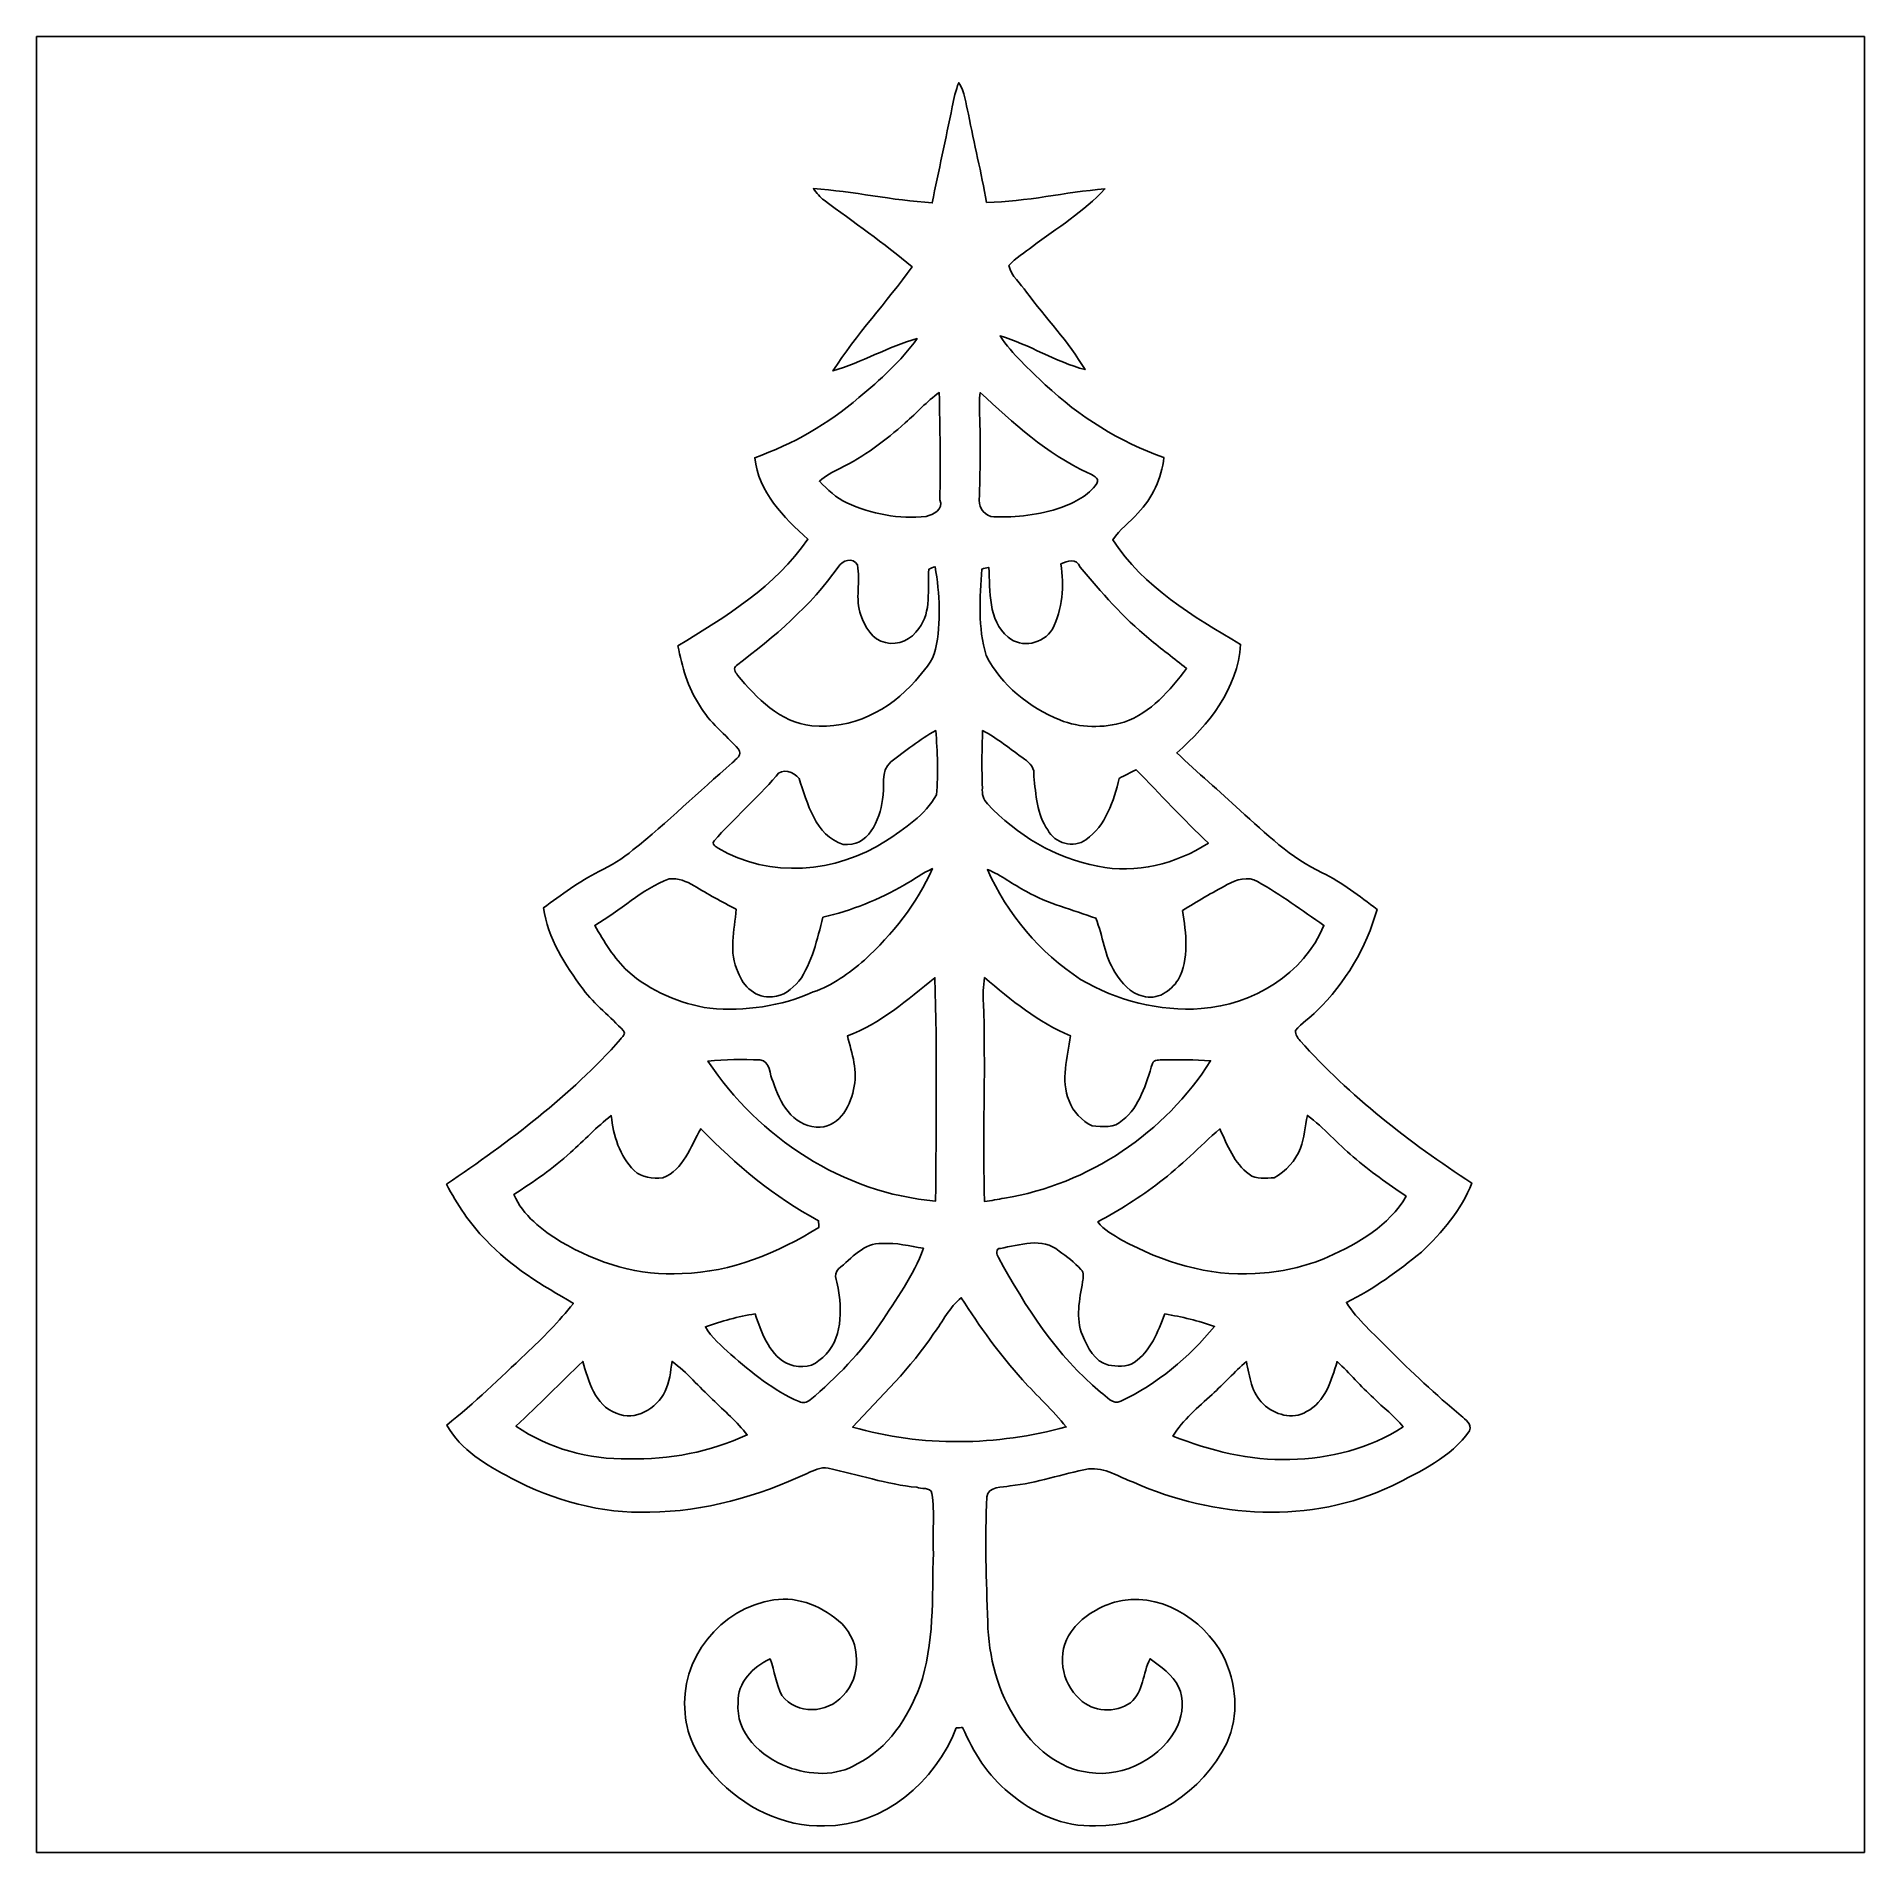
# Model space of a CAD drawing. Header units: centimetres. Extents: x -16.8 to 16.8, y -16.7 to 16.7.
import ezdxf

# ---------------------------------------------------------------- set-up
doc = ezdxf.new("R2010")
doc.units = ezdxf.units.CM
doc.header["$MEASUREMENT"] = 0
doc.layers.add('Layer 1', color=7, linetype='Continuous')

msp = doc.modelspace()

# ---------------------------------------------------------------- linework, layer by layer
at = {"layer": 'Layer 1', "color": 7}
for points, knots in [([(-16.77458, 16.66875), (-16.77458, 16.66875), (16.77458, 16.66875), (16.77458, 16.66875), (16.77458, 16.66875), (16.77458, 16.66875), (16.77458, -16.66875), (16.77458, -16.66875), (16.77458, -16.66875), (16.77458, -16.66875), (-16.77458, -16.66875), (-16.77458, -16.66875), (-16.77458, -16.66875), (-16.77458, -16.66875), (-16.77458, 16.66875), (-16.77458, 16.66875), (-16.77458, 16.66875), (-16.77458, 16.66875), (-16.77458, 16.66875), (-16.77458, 16.66875)], [0, 0, 0, 0, 0.16666667, 0.16666667, 0.16666667, 0.16666667, 0.33333333, 0.33333333, 0.33333333, 0.33333333, 0.5, 0.5, 0.5, 0.5, 0.66666667, 0.66666667, 0.66666667, 0.66666667, 1, 1, 1, 1]), ([(0.15028, 15.82173), (0.09772, 15.6785), (0.05891, 15.53034), (0.0321, 15.38005), (0.0321, 15.38005), (-0.08643, 14.79127), (-0.21661, 14.2046), (-0.33584, 13.61581), (-0.33584, 13.61581), (-1.06574, 13.65991), (-1.78435, 13.82924), (-2.51531, 13.87651), (-2.51531, 13.87651), (-2.45851, 13.79784), (-2.39783, 13.72094), (-2.31987, 13.66202), (-2.31987, 13.66202), (-1.77588, 13.26303), (-1.22273, 12.87498), (-0.70591, 12.44106), (-0.70591, 12.44106), (-1.16981, 11.78877), (-1.72791, 11.20422), (-2.15865, 10.52901), (-2.15865, 10.52901), (-1.62807, 10.6867), (-1.14476, 10.97386), (-0.61278, 11.12414), (-0.61278, 11.12414), (-0.90981, 10.70963), (-1.29046, 10.36532), (-1.68169, 10.04217), (-1.68169, 10.04217), (-2.24084, 9.55569), (-2.8956, 9.18633), (-3.59269, 8.93727), (-3.59269, 8.93727), (-3.52425, 8.30862), (-3.06564, 7.83837), (-2.61691, 7.44044), (-2.61691, 7.44044), (-3.21381, 6.57401), (-4.12256, 6.01804), (-5.00239, 5.48146), (-5.00239, 5.48146), (-4.92407, 5.10117), (-4.82706, 4.71629), (-4.60446, 4.39138), (-4.60446, 4.39138), (-4.42701, 4.07353), (-4.12962, 3.85339), (-3.89114, 3.58775), (-3.89114, 3.58775), (-3.81, 3.48544), (-3.94123, 3.40007), (-4.00579, 3.33481), (-4.00579, 3.33481), (-4.61821, 2.80741), (-5.19677, 2.24049), (-5.82824, 1.73496), (-5.82824, 1.73496), (-6.01839, 1.57656), (-6.23006, 1.44533), (-6.45336, 1.33914), (-6.45336, 1.33914), (-6.81814, 1.15958), (-7.14022, 0.90911), (-7.47007, 0.67416), (-7.47007, 0.67416), (-7.38999, 0.11571), (-7.07813, -0.37712), (-6.74476, -0.8188), (-6.74476, -0.8188), (-6.53203, -1.10808), (-6.2417, -1.32503), (-5.99934, -1.58715), (-5.99934, -1.58715), (-5.95559, -1.64465), (-6.02721, -1.69369), (-6.05578, -1.73884), (-6.05578, -1.73884), (-6.979, -2.78165), (-8.10225, -3.62162), (-9.24842, -4.40196), (-9.24842, -4.40196), (-9.0551, -4.77202), (-8.82227, -5.1248), (-8.52911, -5.42466), (-8.52911, -5.42466), (-8.07438, -5.91361), (-7.49512, -6.25757), (-6.9215, -6.58777), (-6.9215, -6.58777), (-7.18749, -6.91938), (-7.48101, -7.22877), (-7.79639, -7.51417), (-7.79639, -7.51417), (-8.26558, -7.96607), (-8.73901, -8.41516), (-9.24736, -8.82332), (-9.24736, -8.82332), (-8.98525, -9.27911), (-8.51888, -9.55887), (-8.06485, -9.79558), (-8.06485, -9.79558), (-7.28627, -10.20974), (-6.40609, -10.45069), (-5.52062, -10.42141), (-5.52062, -10.42141), (-4.51767, -10.41153), (-3.5366, -10.13001), (-2.63243, -9.70915), (-2.63243, -9.70915), (-2.51178, -9.65588), (-2.38231, -9.58462), (-2.24578, -9.61566), (-2.24578, -9.61566), (-1.70145, -9.72608), (-1.17263, -9.91376), (-0.6163, -9.96527), (-0.6163, -9.96527), (-0.54892, -10.00231), (-0.3616, -9.95362), (-0.3429, -10.07604), (-0.3429, -10.07604), (-0.28152, -10.43799), (-0.33584, -10.80523), (-0.31468, -11.16965), (-0.31468, -11.16965), (-0.33973, -11.99092), (-0.29104, -12.8337), (-0.56339, -13.62216), (-0.56339, -13.62216), (-0.78387, -14.20036), (-1.143, -14.75634), (-1.71238, -15.04244), (-1.71238, -15.04244), (-2.09691, -15.28057), (-2.58445, -15.24952), (-2.99473, -15.09748), (-2.99473, -15.09748), (-3.46922, -14.91791), (-3.95887, -14.47024), (-3.89467, -13.91814), (-3.89467, -13.91814), (-3.92007, -13.54667), (-3.62021, -13.26444), (-3.31047, -13.11628), (-3.31047, -13.11628), (-3.22157, -13.33253), (-3.21098, -13.57983), (-3.09421, -13.78444), (-3.09421, -13.78444), (-2.82857, -14.15027), (-2.25601, -14.1164), (-1.97591, -13.79255), (-1.97591, -13.79255), (-1.62031, -13.44119), (-1.65029, -12.81712), (-1.99108, -12.46858), (-1.99108, -12.46858), (-2.32692, -12.17154), (-2.78201, -11.95564), (-3.23991, -12.03396), (-3.23991, -12.03396), (-4.21005, -12.16237), (-4.98687, -13.13533), (-4.86798, -14.11287), (-4.86798, -14.11287), (-4.85175, -14.55984), (-4.60622, -14.96201), (-4.31059, -15.28233), (-4.31059, -15.28233), (-3.804, -15.83725), (-3.07375, -16.20696), (-2.31069, -16.17874), (-2.31069, -16.17874), (-1.2192, -16.19179), (-0.2794, -15.36171), (0.10689, -14.38381), (0.10689, -14.38381), (0.14499, -14.38063), (0.18344, -14.37816), (0.22225, -14.37605), (0.22225, -14.37605), (0.42086, -14.8269), (0.68545, -15.26434), (1.07632, -15.57443), (1.07632, -15.57443), (1.51624, -15.94556), (2.07716, -16.20696), (2.66347, -16.17874), (2.66347, -16.17874), (3.67171, -16.1985), (4.62844, -15.55503), (5.07047, -14.66356), (5.07047, -14.66356), (5.30437, -14.15415), (5.24651, -13.55408), (5.00239, -13.05983), (5.00239, -13.05983), (4.63585, -12.36804), (3.79906, -11.85439), (3.0099, -12.07347), (3.0099, -12.07347), (2.70051, -12.1733), (2.39854, -12.34475), (2.21474, -12.62133), (2.21474, -12.62133), (1.93675, -12.98963), (2.03518, -13.55654), (2.37208, -13.85499), (2.37208, -13.85499), (2.61267, -14.09418), (3.0286, -14.11711), (3.30094, -13.91991), (3.30094, -13.91991), (3.55, -13.716), (3.52496, -13.37769), (3.66289, -13.11381), (3.66289, -13.11381), (3.85939, -13.26056), (4.07599, -13.40132), (4.18465, -13.63098), (4.18465, -13.63098), (4.29613, -13.84935), (4.25768, -14.11393), (4.17407, -14.33583), (4.17407, -14.33583), (3.89396, -14.92567), (3.19299, -15.29856), (2.54564, -15.20155), (2.54564, -15.20155), (1.98543, -15.13734), (1.51024, -14.73341), (1.22449, -14.26457), (1.22449, -14.26457), (0.8703, -13.72482), (0.6985, -13.07924), (0.68263, -12.43683), (0.68263, -12.43683), (0.66111, -11.67271), (0.62512, -10.90577), (0.66851, -10.14201), (0.66851, -10.14201), (0.68651, -9.9374), (0.95638, -9.97162), (1.09396, -9.9381), (1.09396, -9.9381), (1.58503, -9.88801), (2.05105, -9.71585), (2.53506, -9.62907), (2.53506, -9.62907), (2.83281, -9.59273), (3.08963, -9.77441), (3.35633, -9.87354), (3.35633, -9.87354), (4.84011, -10.5343), (6.61917, -10.65001), (8.10542, -9.9374), (8.10542, -9.9374), (8.6233, -9.67176), (9.18351, -9.42058), (9.52747, -8.92881), (9.52747, -8.92881), (9.57439, -8.79299), (9.44986, -8.72772), (9.37507, -8.65223), (9.37507, -8.65223), (8.90446, -8.26664), (8.46173, -7.84931), (8.03381, -7.41786), (8.03381, -7.41786), (7.76817, -7.14587), (7.47042, -6.89575), (7.26546, -6.5719), (7.26546, -6.5719), (7.7664, -6.32954), (8.21267, -5.99193), (8.64552, -5.64621), (8.64552, -5.64621), (9.0237, -5.28496), (9.37719, -4.87292), (9.56698, -4.37903), (9.56698, -4.37903), (8.42081, -3.63573), (7.33284, -2.78589), (6.41773, -1.76706), (6.41773, -1.76706), (6.37258, -1.71485), (6.32354, -1.65241), (6.33483, -1.57868), (6.33483, -1.57868), (6.44419, -1.43933), (6.59906, -1.34408), (6.7243, -1.22026), (6.7243, -1.22026), (7.24253, -0.7045), (7.63658, -0.06138), (7.8292, 0.64558), (7.8292, 0.64558), (7.50641, 0.88653), (7.1882, 1.14018), (6.82343, 1.31692), (6.82343, 1.31692), (6.24417, 1.58221), (5.78661, 2.04117), (5.31671, 2.45921), (5.31671, 2.45921), (4.93395, 2.81799), (4.52967, 3.15242), (4.15396, 3.51861), (4.15396, 3.51861), (4.7431, 4.0326), (5.27085, 4.69829), (5.32553, 5.50862), (5.32553, 5.50862), (4.45417, 6.02015), (3.53942, 6.56272), (2.97886, 7.42985), (2.97886, 7.42985), (3.10056, 7.61859), (3.29706, 7.747), (3.43888, 7.92057), (3.43888, 7.92057), (3.70558, 8.19503), (3.87667, 8.55874), (3.91619, 8.93974), (3.91619, 8.93974), (3.10656, 9.2262), (2.36467, 9.68869), (1.7399, 10.27747), (1.7399, 10.27747), (1.44992, 10.56217), (1.13489, 10.83098), (0.90876, 11.17212), (0.90876, 11.17212), (1.4478, 11.01443), (1.92687, 10.69763), (2.47086, 10.5537), (2.47086, 10.5537), (2.16676, 11.06734), (1.74978, 11.50056), (1.39347, 11.97645), (1.39347, 11.97645), (1.29293, 12.13908), (1.10984, 12.26644), (1.0735, 12.46364), (1.0735, 12.46364), (1.19274, 12.60898), (1.36278, 12.69965), (1.50777, 12.81536), (1.50777, 12.81536), (1.95721, 13.15614), (2.44546, 13.45494), (2.83316, 13.87016), (2.83316, 13.87016), (2.10679, 13.81407), (1.39136, 13.63592), (0.66252, 13.62287), (0.66252, 13.62287), (0.56586, 14.16685), (0.43321, 14.70378), (0.32808, 15.246), (0.32808, 15.246), (0.27834, 15.43932), (0.2667, 15.65275), (0.15028, 15.82173)], [0, 0, 0, 0, 0.01075269, 0.01075269, 0.01075269, 0.01075269, 0.02150538, 0.02150538, 0.02150538, 0.02150538, 0.03225806, 0.03225806, 0.03225806, 0.03225806, 0.04301075, 0.04301075, 0.04301075, 0.04301075, 0.05376344, 0.05376344, 0.05376344, 0.05376344, 0.06451613, 0.06451613, 0.06451613, 0.06451613, 0.07526882, 0.07526882, 0.07526882, 0.07526882, 0.08602151, 0.08602151, 0.08602151, 0.08602151, 0.09677419, 0.09677419, 0.09677419, 0.09677419, 0.10752688, 0.10752688, 0.10752688, 0.10752688, 0.11827957, 0.11827957, 0.11827957, 0.11827957, 0.12903226, 0.12903226, 0.12903226, 0.12903226, 0.13978495, 0.13978495, 0.13978495, 0.13978495, 0.15053763, 0.15053763, 0.15053763, 0.15053763, 0.16129032, 0.16129032, 0.16129032, 0.16129032, 0.17204301, 0.17204301, 0.17204301, 0.17204301, 0.1827957, 0.1827957, 0.1827957, 0.1827957, 0.19354839, 0.19354839, 0.19354839, 0.19354839, 0.20430108, 0.20430108, 0.20430108, 0.20430108, 0.21505376, 0.21505376, 0.21505376, 0.21505376, 0.22580645, 0.22580645, 0.22580645, 0.22580645, 0.23655914, 0.23655914, 0.23655914, 0.23655914, 0.24731183, 0.24731183, 0.24731183, 0.24731183, 0.25806452, 0.25806452, 0.25806452, 0.25806452, 0.2688172, 0.2688172, 0.2688172, 0.2688172, 0.27956989, 0.27956989, 0.27956989, 0.27956989, 0.29032258, 0.29032258, 0.29032258, 0.29032258, 0.30107527, 0.30107527, 0.30107527, 0.30107527, 0.31182796, 0.31182796, 0.31182796, 0.31182796, 0.32258065, 0.32258065, 0.32258065, 0.32258065, 0.33333333, 0.33333333, 0.33333333, 0.33333333, 0.34408602, 0.34408602, 0.34408602, 0.34408602, 0.35483871, 0.35483871, 0.35483871, 0.35483871, 0.3655914, 0.3655914, 0.3655914, 0.3655914, 0.37634409, 0.37634409, 0.37634409, 0.37634409, 0.38709677, 0.38709677, 0.38709677, 0.38709677, 0.39784946, 0.39784946, 0.39784946, 0.39784946, 0.40860215, 0.40860215, 0.40860215, 0.40860215, 0.41935484, 0.41935484, 0.41935484, 0.41935484, 0.43010753, 0.43010753, 0.43010753, 0.43010753, 0.44086022, 0.44086022, 0.44086022, 0.44086022, 0.4516129, 0.4516129, 0.4516129, 0.4516129, 0.46236559, 0.46236559, 0.46236559, 0.46236559, 0.47311828, 0.47311828, 0.47311828, 0.47311828, 0.48387097, 0.48387097, 0.48387097, 0.48387097, 0.49462366, 0.49462366, 0.49462366, 0.49462366, 0.50537634, 0.50537634, 0.50537634, 0.50537634, 0.51612903, 0.51612903, 0.51612903, 0.51612903, 0.52688172, 0.52688172, 0.52688172, 0.52688172, 0.53763441, 0.53763441, 0.53763441, 0.53763441, 0.5483871, 0.5483871, 0.5483871, 0.5483871, 0.55913978, 0.55913978, 0.55913978, 0.55913978, 0.56989247, 0.56989247, 0.56989247, 0.56989247, 0.58064516, 0.58064516, 0.58064516, 0.58064516, 0.59139785, 0.59139785, 0.59139785, 0.59139785, 0.60215054, 0.60215054, 0.60215054, 0.60215054, 0.61290323, 0.61290323, 0.61290323, 0.61290323, 0.62365591, 0.62365591, 0.62365591, 0.62365591, 0.6344086, 0.6344086, 0.6344086, 0.6344086, 0.64516129, 0.64516129, 0.64516129, 0.64516129, 0.65591398, 0.65591398, 0.65591398, 0.65591398, 0.66666667, 0.66666667, 0.66666667, 0.66666667, 0.67741935, 0.67741935, 0.67741935, 0.67741935, 0.68817204, 0.68817204, 0.68817204, 0.68817204, 0.69892473, 0.69892473, 0.69892473, 0.69892473, 0.70967742, 0.70967742, 0.70967742, 0.70967742, 0.72043011, 0.72043011, 0.72043011, 0.72043011, 0.7311828, 0.7311828, 0.7311828, 0.7311828, 0.74193548, 0.74193548, 0.74193548, 0.74193548, 0.75268817, 0.75268817, 0.75268817, 0.75268817, 0.76344086, 0.76344086, 0.76344086, 0.76344086, 0.77419355, 0.77419355, 0.77419355, 0.77419355, 0.78494624, 0.78494624, 0.78494624, 0.78494624, 0.79569892, 0.79569892, 0.79569892, 0.79569892, 0.80645161, 0.80645161, 0.80645161, 0.80645161, 0.8172043, 0.8172043, 0.8172043, 0.8172043, 0.82795699, 0.82795699, 0.82795699, 0.82795699, 0.83870968, 0.83870968, 0.83870968, 0.83870968, 0.84946237, 0.84946237, 0.84946237, 0.84946237, 0.86021505, 0.86021505, 0.86021505, 0.86021505, 0.87096774, 0.87096774, 0.87096774, 0.87096774, 0.88172043, 0.88172043, 0.88172043, 0.88172043, 0.89247312, 0.89247312, 0.89247312, 0.89247312, 0.90322581, 0.90322581, 0.90322581, 0.90322581, 0.91397849, 0.91397849, 0.91397849, 0.91397849, 0.92473118, 0.92473118, 0.92473118, 0.92473118, 0.93548387, 0.93548387, 0.93548387, 0.93548387, 0.94623656, 0.94623656, 0.94623656, 0.94623656, 0.95698925, 0.95698925, 0.95698925, 0.95698925, 0.96774194, 0.96774194, 0.96774194, 0.96774194, 0.97849462, 0.97849462, 0.97849462, 0.97849462, 1, 1, 1, 1]), ([(-0.83044, 9.57933), (-0.61842, 9.75889), (-0.43568, 9.97267), (-0.20673, 10.13178), (-0.20673, 10.13178), (-0.19156, 9.47667), (-0.18344, 8.82086), (-0.19509, 8.16539), (-0.19509, 8.16539), (-0.12171, 7.97948), (-0.31609, 7.89834), (-0.44662, 7.85671), (-0.44662, 7.85671), (-0.94509, 7.80556), (-1.44992, 7.9061), (-1.90571, 8.10789), (-1.90571, 8.10789), (-2.1015, 8.19714), (-2.25284, 8.35625), (-2.40559, 8.50336), (-2.40559, 8.50336), (-2.29694, 8.60531), (-2.16535, 8.67586), (-2.03129, 8.73831), (-2.03129, 8.73831), (-1.59032, 8.95526), (-1.19309, 9.24948), (-0.83044, 9.57933)], [0, 0, 0, 0, 0.125, 0.125, 0.125, 0.125, 0.25, 0.25, 0.25, 0.25, 0.375, 0.375, 0.375, 0.375, 0.5, 0.5, 0.5, 0.5, 0.625, 0.625, 0.625, 0.625, 0.75, 0.75, 0.75, 0.75, 1, 1, 1, 1]), ([(0.53481, 9.7349), (0.52599, 9.86719), (0.52634, 10.00019), (0.5461, 10.13178), (0.5461, 10.13178), (1.15111, 9.57615), (1.76565, 9.00712), (2.52095, 8.66105), (2.52095, 8.66105), (2.59539, 8.6166), (2.7432, 8.57532), (2.68676, 8.46173), (2.68676, 8.46173), (2.53118, 8.23807), (2.27753, 8.11812), (2.03235, 8.02005), (2.03235, 8.02005), (1.63442, 7.88846), (1.21179, 7.83625), (0.79375, 7.85107), (0.79375, 7.85107), (0.64135, 7.85918), (0.52105, 8.00417), (0.52846, 8.15446), (0.52846, 8.15446), (0.54187, 8.68116), (0.55598, 9.20821), (0.53481, 9.7349)], [0, 0, 0, 0, 0.125, 0.125, 0.125, 0.125, 0.25, 0.25, 0.25, 0.25, 0.375, 0.375, 0.375, 0.375, 0.5, 0.5, 0.5, 0.5, 0.625, 0.625, 0.625, 0.625, 0.75, 0.75, 0.75, 0.75, 1, 1, 1, 1]), ([(-2.06058, 6.92926), (-1.99214, 7.05309), (-1.78611, 7.11659), (-1.70991, 6.96877), (-1.70991, 6.96877), (-1.64359, 6.66679), (-1.75824, 6.344), (-1.64712, 6.04591), (-1.64712, 6.04591), (-1.56916, 5.8353), (-1.4351, 5.588), (-1.1938, 5.54249), (-1.1938, 5.54249), (-0.96097, 5.48111), (-0.70556, 5.60352), (-0.58244, 5.80319), (-0.58244, 5.80319), (-0.33761, 6.10941), (-0.43039, 6.53027), (-0.39758, 6.89046), (-0.39758, 6.89046), (-0.35948, 6.90562), (-0.32103, 6.92079), (-0.28258, 6.93561), (-0.28258, 6.93561), (-0.19473, 6.43608), (-0.17392, 5.91926), (-0.2727, 5.41902), (-0.2727, 5.41902), (-0.32667, 5.19218), (-0.49883, 5.01685), (-0.64523, 4.84329), (-0.64523, 4.84329), (-1.10772, 4.2986), (-1.82351, 3.94229), (-2.54635, 4.01496), (-2.54635, 4.01496), (-3.12596, 4.07423), (-3.55988, 4.52085), (-3.91019, 4.94665), (-3.91019, 4.94665), (-3.94441, 4.99569), (-4.00085, 5.08353), (-3.92536, 5.12198), (-3.92536, 5.12198), (-3.23568, 5.64762), (-2.56469, 6.2163), (-2.06058, 6.92926)], [0, 0, 0, 0, 0.07692308, 0.07692308, 0.07692308, 0.07692308, 0.15384615, 0.15384615, 0.15384615, 0.15384615, 0.23076923, 0.23076923, 0.23076923, 0.23076923, 0.30769231, 0.30769231, 0.30769231, 0.30769231, 0.38461538, 0.38461538, 0.38461538, 0.38461538, 0.46153846, 0.46153846, 0.46153846, 0.46153846, 0.53846154, 0.53846154, 0.53846154, 0.53846154, 0.61538462, 0.61538462, 0.61538462, 0.61538462, 0.69230769, 0.69230769, 0.69230769, 0.69230769, 0.76923077, 0.76923077, 0.76923077, 0.76923077, 0.84615385, 0.84615385, 0.84615385, 0.84615385, 1, 1, 1, 1]), ([(2.02671, 6.98641), (2.14207, 7.04815), (2.30964, 7.09542), (2.37878, 6.92997), (2.37878, 6.92997), (2.76789, 6.46359), (3.17041, 6.00357), (3.64102, 5.61622), (3.64102, 5.61622), (3.86891, 5.42925), (4.10351, 5.25004), (4.33387, 5.06624), (4.33387, 5.06624), (4.02625, 4.66337), (3.68124, 4.25591), (3.1877, 4.08093), (3.1877, 4.08093), (2.80247, 3.97122), (2.37949, 3.97051), (2.00554, 4.12256), (2.00554, 4.12256), (1.44357, 4.35222), (0.9338, 4.75756), (0.65617, 5.30507), (0.65617, 5.30507), (0.49883, 5.81801), (0.53869, 6.36587), (0.57644, 6.89363), (0.57644, 6.89363), (0.61736, 6.90316), (0.65934, 6.91268), (0.70132, 6.92185), (0.70132, 6.92185), (0.73554, 6.48829), (0.68086, 5.95242), (1.05869, 5.64409), (1.05869, 5.64409), (1.30246, 5.42713), (1.70356, 5.52132), (1.86937, 5.78767), (1.86937, 5.78767), (2.05987, 6.15456), (2.08562, 6.58354), (2.02671, 6.98641)], [0, 0, 0, 0, 0.08333333, 0.08333333, 0.08333333, 0.08333333, 0.16666667, 0.16666667, 0.16666667, 0.16666667, 0.25, 0.25, 0.25, 0.25, 0.33333333, 0.33333333, 0.33333333, 0.33333333, 0.41666667, 0.41666667, 0.41666667, 0.41666667, 0.5, 0.5, 0.5, 0.5, 0.58333333, 0.58333333, 0.58333333, 0.58333333, 0.66666667, 0.66666667, 0.66666667, 0.66666667, 0.75, 0.75, 0.75, 0.75, 0.83333333, 0.83333333, 0.83333333, 0.83333333, 1, 1, 1, 1]), ([(-1.09538, 3.35139), (-0.82938, 3.55529), (-0.56444, 3.76626), (-0.26988, 3.92747), (-0.26988, 3.92747), (-0.23989, 3.53624), (-0.21908, 3.13902), (-0.25788, 2.74814), (-0.25788, 2.74814), (-0.46426, 2.37067), (-0.84455, 2.13219), (-1.19027, 1.89618), (-1.19027, 1.89618), (-2.09621, 1.3148), (-3.32423, 1.20897), (-4.26649, 1.76636), (-4.26649, 1.76636), (-4.30742, 1.79388), (-4.3882, 1.85103), (-4.34058, 1.90359), (-4.34058, 1.90359), (-3.97016, 2.30999), (-3.56129, 2.68005), (-3.19723, 3.0928), (-3.19723, 3.0928), (-3.10233, 3.25755), (-2.87161, 3.16089), (-2.77989, 3.04694), (-2.77989, 3.04694), (-2.62431, 2.60138), (-2.48497, 1.99954), (-1.97203, 1.83868), (-1.97203, 1.83868), (-1.5113, 1.77341), (-1.29293, 2.28812), (-1.25095, 2.66136), (-1.25095, 2.66136), (-1.19662, 2.88643), (-1.29575, 3.18382), (-1.09538, 3.35139)], [0, 0, 0, 0, 0.09090909, 0.09090909, 0.09090909, 0.09090909, 0.18181818, 0.18181818, 0.18181818, 0.18181818, 0.27272727, 0.27272727, 0.27272727, 0.27272727, 0.36363636, 0.36363636, 0.36363636, 0.36363636, 0.45454545, 0.45454545, 0.45454545, 0.45454545, 0.54545455, 0.54545455, 0.54545455, 0.54545455, 0.63636364, 0.63636364, 0.63636364, 0.63636364, 0.72727273, 0.72727273, 0.72727273, 0.72727273, 0.81818182, 0.81818182, 0.81818182, 0.81818182, 1, 1, 1, 1]), ([(0.58949, 3.92747), (0.86466, 3.78354), (1.1049, 3.58316), (1.35678, 3.40395), (1.35678, 3.40395), (1.45874, 3.33128), (1.5554, 3.22897), (1.52682, 3.08645), (1.52682, 3.08645), (1.57409, 2.75237), (1.57868, 2.38584), (1.78752, 2.1022), (1.78752, 2.1022), (1.91064, 1.85561), (2.2606, 1.76354), (2.48673, 1.9237), (2.48673, 1.9237), (2.84974, 2.18334), (2.9972, 2.6349), (3.09668, 3.05012), (3.09668, 3.05012), (3.19899, 3.10303), (3.30235, 3.15524), (3.40501, 3.20816), (3.40501, 3.20816), (3.85022, 2.76119), (4.27461, 2.29411), (4.73357, 1.86126), (4.73357, 1.86126), (4.13949, 1.47849), (3.40395, 1.29187), (2.70369, 1.43616), (2.70369, 1.43616), (1.9237, 1.57903), (1.21638, 2.00942), (0.67663, 2.58269), (0.67663, 2.58269), (0.60642, 2.6603), (0.57221, 2.77001), (0.58667, 2.87479), (0.58667, 2.87479), (0.57044, 3.2258), (0.57644, 3.57681), (0.58949, 3.92747)], [0, 0, 0, 0, 0.08333333, 0.08333333, 0.08333333, 0.08333333, 0.16666667, 0.16666667, 0.16666667, 0.16666667, 0.25, 0.25, 0.25, 0.25, 0.33333333, 0.33333333, 0.33333333, 0.33333333, 0.41666667, 0.41666667, 0.41666667, 0.41666667, 0.5, 0.5, 0.5, 0.5, 0.58333333, 0.58333333, 0.58333333, 0.58333333, 0.66666667, 0.66666667, 0.66666667, 0.66666667, 0.75, 0.75, 0.75, 0.75, 0.83333333, 0.83333333, 0.83333333, 0.83333333, 1, 1, 1, 1]), ([(-0.84384, 1.09255), (-0.67345, 1.19309), (-0.51364, 1.31374), (-0.33091, 1.39312), (-0.33091, 1.39312), (-0.61383, 0.74859), (-1.06786, 0.18874), (-1.58115, -0.28822), (-1.58115, -0.28822), (-1.86337, -0.52564), (-2.16359, -0.75389), (-2.51813, -0.87101), (-2.51813, -0.87101), (-3.1115, -1.13489), (-3.77155, -1.22978), (-4.41678, -1.17122), (-4.41678, -1.17122), (-4.96852, -1.08903), (-5.50122, -0.8576), (-5.9242, -0.49177), (-5.9242, -0.49177), (-6.17608, -0.25083), (-6.35776, 0.05115), (-6.53027, 0.35066), (-6.53027, 0.35066), (-6.06143, 0.61736), (-5.67196, 1.01494), (-5.16079, 1.2065), (-5.16079, 1.2065), (-4.99921, 1.21708), (-4.84293, 1.16276), (-4.70782, 1.07844), (-4.70782, 1.07844), (-4.45347, 0.92781), (-4.19629, 0.78211), (-3.93277, 0.64805), (-3.93277, 0.64805), (-3.96487, 0.26458), (-4.07776, -0.14711), (-3.89784, -0.51153), (-3.89784, -0.51153), (-3.80753, -0.76976), (-3.55988, -0.99907), (-3.26813, -0.95779), (-3.26813, -0.95779), (-3.06917, -0.95568), (-2.91148, -0.81104), (-2.78236, -0.67557), (-2.78236, -0.67557), (-2.53365, -0.32985), (-2.4511, 0.09701), (-2.34068, 0.50024), (-2.34068, 0.50024), (-1.81469, 0.62054), (-1.31269, 0.82726), (-0.84384, 1.09255)], [0, 0, 0, 0, 0.06666667, 0.06666667, 0.06666667, 0.06666667, 0.13333333, 0.13333333, 0.13333333, 0.13333333, 0.2, 0.2, 0.2, 0.2, 0.26666667, 0.26666667, 0.26666667, 0.26666667, 0.33333333, 0.33333333, 0.33333333, 0.33333333, 0.4, 0.4, 0.4, 0.4, 0.46666667, 0.46666667, 0.46666667, 0.46666667, 0.53333333, 0.53333333, 0.53333333, 0.53333333, 0.6, 0.6, 0.6, 0.6, 0.66666667, 0.66666667, 0.66666667, 0.66666667, 0.73333333, 0.73333333, 0.73333333, 0.73333333, 0.8, 0.8, 0.8, 0.8, 0.86666667, 0.86666667, 0.86666667, 0.86666667, 1, 1, 1, 1]), ([(0.67804, 1.37619), (0.93486, 1.276), (1.1497, 1.09714), (1.39418, 0.97296), (1.39418, 0.97296), (1.79211, 0.74436), (2.24331, 0.64029), (2.66947, 0.48084), (2.66947, 0.48084), (2.79682, 0.15593), (2.82822, -0.20849), (3.01731, -0.51012), (3.01731, -0.51012), (3.13831, -0.69921), (3.30129, -0.90029), (3.53342, -0.94827), (3.53342, -0.94827), (3.78742, -1.03117), (4.04389, -0.85584), (4.17654, -0.64982), (4.17654, -0.64982), (4.38714, -0.26282), (4.32647, 0.20673), (4.25838, 0.62371), (4.25838, 0.62371), (4.52261, 0.79728), (4.80307, 0.94544), (5.07894, 1.09996), (5.07894, 1.09996), (5.24369, 1.19239), (5.45994, 1.25695), (5.63492, 1.15535), (5.63492, 1.15535), (6.06107, 0.91934), (6.45054, 0.62371), (6.85341, 0.35101), (6.85341, 0.35101), (6.48935, -0.54645), (5.54672, -1.10843), (4.60304, -1.17722), (4.60304, -1.17722), (3.83328, -1.23296), (3.05188, -1.03082), (2.38831, -0.641), (2.38831, -0.641), (1.64042, -0.15487), (1.04105, 0.56268), (0.67804, 1.37619)], [0, 0, 0, 0, 0.07692308, 0.07692308, 0.07692308, 0.07692308, 0.15384615, 0.15384615, 0.15384615, 0.15384615, 0.23076923, 0.23076923, 0.23076923, 0.23076923, 0.30769231, 0.30769231, 0.30769231, 0.30769231, 0.38461538, 0.38461538, 0.38461538, 0.38461538, 0.46153846, 0.46153846, 0.46153846, 0.46153846, 0.53846154, 0.53846154, 0.53846154, 0.53846154, 0.61538462, 0.61538462, 0.61538462, 0.61538462, 0.69230769, 0.69230769, 0.69230769, 0.69230769, 0.76923077, 0.76923077, 0.76923077, 0.76923077, 0.84615385, 0.84615385, 0.84615385, 0.84615385, 1, 1, 1, 1]), ([(-1.89159, -1.67958), (-1.27988, -1.44992), (-0.79022, -1.01247), (-0.28751, -0.61101), (-0.28751, -0.61101), (-0.24306, -1.97626), (-0.26423, -3.34363), (-0.27376, -4.70958), (-0.27376, -4.70958), (-1.9685, -4.56812), (-3.52637, -3.54577), (-4.45241, -2.13889), (-4.45241, -2.13889), (-4.13561, -2.11243), (-3.81564, -2.10573), (-3.49814, -2.11914), (-3.49814, -2.11914), (-3.30482, -2.13325), (-3.32493, -2.39642), (-3.25543, -2.52201), (-3.25543, -2.52201), (-3.13761, -2.89278), (-2.9016, -3.32775), (-2.46274, -3.35245), (-2.46274, -3.35245), (-2.08033, -3.38773), (-1.83868, -2.99755), (-1.78223, -2.66418), (-1.78223, -2.66418), (-1.69016, -2.33186), (-1.8094, -2.00025), (-1.89159, -1.67958)], [0, 0, 0, 0, 0.11111111, 0.11111111, 0.11111111, 0.11111111, 0.22222222, 0.22222222, 0.22222222, 0.22222222, 0.33333333, 0.33333333, 0.33333333, 0.33333333, 0.44444444, 0.44444444, 0.44444444, 0.44444444, 0.55555556, 0.55555556, 0.55555556, 0.55555556, 0.66666667, 0.66666667, 0.66666667, 0.66666667, 0.77777778, 0.77777778, 0.77777778, 0.77777778, 1, 1, 1, 1]), ([(0.62653, -0.60713), (1.10984, -1.01988), (1.61184, -1.43193), (2.20451, -1.67852), (2.20451, -1.67852), (2.14736, -2.07222), (2.01577, -2.48603), (2.17558, -2.87232), (2.17558, -2.87232), (2.25107, -3.07164), (2.41018, -3.23427), (2.59821, -3.33199), (2.59821, -3.33199), (2.78589, -3.33728), (3.01061, -3.38279), (3.15666, -3.22686), (3.15666, -3.22686), (3.48227, -2.97709), (3.58281, -2.5527), (3.70875, -2.18475), (3.70875, -2.18475), (3.73486, -2.10749), (3.83575, -2.12584), (3.90066, -2.11667), (3.90066, -2.11667), (4.191, -2.12055), (4.48239, -2.11208), (4.77238, -2.13501), (4.77238, -2.13501), (3.9437, -3.45616), (2.53259, -4.40514), (0.9906, -4.65808), (0.9906, -4.65808), (0.86889, -4.67924), (0.74859, -4.70147), (0.62689, -4.72052), (0.62689, -4.72052), (0.58526, -3.67206), (0.63994, -2.61938), (0.61489, -1.56986), (0.61489, -1.56986), (0.62724, -1.24919), (0.56903, -0.92498), (0.62653, -0.60713)], [0, 0, 0, 0, 0.08333333, 0.08333333, 0.08333333, 0.08333333, 0.16666667, 0.16666667, 0.16666667, 0.16666667, 0.25, 0.25, 0.25, 0.25, 0.33333333, 0.33333333, 0.33333333, 0.33333333, 0.41666667, 0.41666667, 0.41666667, 0.41666667, 0.5, 0.5, 0.5, 0.5, 0.58333333, 0.58333333, 0.58333333, 0.58333333, 0.66666667, 0.66666667, 0.66666667, 0.66666667, 0.75, 0.75, 0.75, 0.75, 0.83333333, 0.83333333, 0.83333333, 0.83333333, 1, 1, 1, 1]), ([(-6.97371, -3.82129), (-6.72465, -3.59445), (-6.49323, -3.3468), (-6.22547, -3.14113), (-6.22547, -3.14113), (-6.1909, -3.50696), (-6.07342, -3.88585), (-5.80708, -4.14973), (-5.80708, -4.14973), (-5.66984, -4.28484), (-5.46418, -4.30036), (-5.28144, -4.28413), (-5.28144, -4.28413), (-4.89303, -4.1342), (-4.7752, -3.70981), (-4.58223, -3.38173), (-4.58223, -3.38173), (-3.94511, -4.04213), (-3.2325, -4.63726), (-2.42006, -5.07118), (-2.42006, -5.07118), (-2.4197, -5.11316), (-2.419, -5.15549), (-2.41829, -5.19818), (-2.41829, -5.19818), (-3.175, -5.66103), (-4.02343, -6.01768), (-4.92231, -6.04061), (-4.92231, -6.04061), (-5.70653, -6.10129), (-6.47947, -5.84906), (-7.14939, -5.45712), (-7.14939, -5.45712), (-7.499, -5.24193), (-7.84754, -4.97769), (-8.0137, -4.58964), (-8.0137, -4.58964), (-7.64999, -4.35751), (-7.2965, -4.1081), (-6.97371, -3.82129)], [0, 0, 0, 0, 0.09090909, 0.09090909, 0.09090909, 0.09090909, 0.18181818, 0.18181818, 0.18181818, 0.18181818, 0.27272727, 0.27272727, 0.27272727, 0.27272727, 0.36363636, 0.36363636, 0.36363636, 0.36363636, 0.45454545, 0.45454545, 0.45454545, 0.45454545, 0.54545455, 0.54545455, 0.54545455, 0.54545455, 0.63636364, 0.63636364, 0.63636364, 0.63636364, 0.72727273, 0.72727273, 0.72727273, 0.72727273, 0.81818182, 0.81818182, 0.81818182, 0.81818182, 1, 1, 1, 1]), ([(6.55179, -3.13902), (6.85588, -3.36374), (7.10318, -3.65337), (7.3914, -3.89714), (7.3914, -3.89714), (7.69549, -4.16384), (8.02852, -4.39385), (8.36189, -4.62245), (8.36189, -4.62245), (8.04474, -5.16467), (7.48841, -5.48358), (6.93385, -5.73546), (6.93385, -5.73546), (6.50981, -5.91714), (6.05155, -6.02192), (5.59047, -6.04061), (5.59047, -6.04061), (4.73639, -6.09812), (3.89043, -5.82895), (3.14572, -5.42749), (3.14572, -5.42749), (2.98697, -5.33188), (2.81517, -5.24404), (2.70439, -5.09058), (2.70439, -5.09058), (3.10021, -4.87998), (3.4798, -4.63797), (3.83575, -4.36527), (3.83575, -4.36527), (4.23016, -4.06823), (4.57059, -3.70805), (4.94347, -3.38596), (4.94347, -3.38596), (5.08353, -3.68618), (5.20594, -4.01567), (5.48393, -4.21852), (5.48393, -4.21852), (5.60952, -4.32012), (5.7912, -4.28202), (5.93972, -4.28449), (5.93972, -4.28449), (6.15491, -4.16348), (6.33624, -3.97016), (6.42267, -3.73697), (6.42267, -3.73697), (6.49746, -3.54577), (6.50663, -3.33798), (6.55179, -3.13902)], [0, 0, 0, 0, 0.07692308, 0.07692308, 0.07692308, 0.07692308, 0.15384615, 0.15384615, 0.15384615, 0.15384615, 0.23076923, 0.23076923, 0.23076923, 0.23076923, 0.30769231, 0.30769231, 0.30769231, 0.30769231, 0.38461538, 0.38461538, 0.38461538, 0.38461538, 0.46153846, 0.46153846, 0.46153846, 0.46153846, 0.53846154, 0.53846154, 0.53846154, 0.53846154, 0.61538462, 0.61538462, 0.61538462, 0.61538462, 0.69230769, 0.69230769, 0.69230769, 0.69230769, 0.76923077, 0.76923077, 0.76923077, 0.76923077, 0.84615385, 0.84615385, 0.84615385, 0.84615385, 1, 1, 1, 1]), ([(0.91475, -5.57812), (1.26259, -5.52027), (1.69192, -5.36328), (1.99178, -5.62786), (1.99178, -5.62786), (2.13289, -5.73088), (2.27894, -5.83389), (2.39501, -5.96583), (2.39501, -5.96583), (2.45745, -6.02686), (2.43452, -6.11787), (2.42429, -6.19443), (2.42429, -6.19443), (2.36926, -6.51581), (2.29164, -6.86012), (2.42006, -7.17479), (2.42006, -7.17479), (2.51636, -7.39387), (2.64407, -7.65916), (2.89807, -7.7216), (2.89807, -7.7216), (3.05012, -7.74453), (3.23356, -7.76887), (3.36832, -7.67292), (3.36832, -7.67292), (3.67383, -7.46901), (3.8033, -7.10918), (3.93559, -6.78286), (3.93559, -6.78286), (4.24462, -6.83542), (4.55154, -6.90527), (4.84576, -7.01534), (4.84576, -7.01534), (4.37303, -7.57767), (3.79271, -8.07156), (3.12561, -8.38588), (3.12561, -8.38588), (2.97568, -8.46349), (2.8642, -8.28957), (2.7559, -8.21655), (2.7559, -8.21655), (1.95051, -7.54839), (1.37689, -6.65586), (0.88089, -5.7464), (0.88089, -5.7464), (0.84596, -5.69348), (0.82162, -5.58094), (0.91475, -5.57812)], [0, 0, 0, 0, 0.07692308, 0.07692308, 0.07692308, 0.07692308, 0.15384615, 0.15384615, 0.15384615, 0.15384615, 0.23076923, 0.23076923, 0.23076923, 0.23076923, 0.30769231, 0.30769231, 0.30769231, 0.30769231, 0.38461538, 0.38461538, 0.38461538, 0.38461538, 0.46153846, 0.46153846, 0.46153846, 0.46153846, 0.53846154, 0.53846154, 0.53846154, 0.53846154, 0.61538462, 0.61538462, 0.61538462, 0.61538462, 0.69230769, 0.69230769, 0.69230769, 0.69230769, 0.76923077, 0.76923077, 0.76923077, 0.76923077, 0.84615385, 0.84615385, 0.84615385, 0.84615385, 1, 1, 1, 1]), ([(-2.05458, -5.95524), (-1.81822, -5.76368), (-1.59032, -5.46841), (-1.25166, -5.49134), (-1.25166, -5.49134), (-0.9966, -5.47017), (-0.74683, -5.53544), (-0.49706, -5.57742), (-0.49706, -5.57742), (-0.67839, -6.08118), (-1.00048, -6.52039), (-1.29011, -6.9656), (-1.29011, -6.9656), (-1.64218, -7.49547), (-2.09338, -7.94914), (-2.57528, -8.36048), (-2.57528, -8.36048), (-2.63208, -8.40881), (-2.71145, -8.42398), (-2.77954, -8.39082), (-2.77954, -8.39082), (-3.25049, -8.18938), (-3.65054, -7.85918), (-4.03225, -7.52475), (-4.03225, -7.52475), (-4.20088, -7.36917), (-4.38679, -7.22136), (-4.49792, -7.01675), (-4.49792, -7.01675), (-4.20053, -6.91586), (-3.89784, -6.82696), (-3.58669, -6.78145), (-3.58669, -6.78145), (-3.46992, -7.112), (-3.3468, -7.49371), (-3.02507, -7.68209), (-3.02507, -7.68209), (-2.83528, -7.76676), (-2.57845, -7.78933), (-2.41547, -7.63834), (-2.41547, -7.63834), (-2.00978, -7.35789), (-1.97803, -6.79732), (-2.05669, -6.35459), (-2.05669, -6.35459), (-2.05987, -6.23147), (-2.17276, -6.06037), (-2.05458, -5.95524)], [0, 0, 0, 0, 0.07692308, 0.07692308, 0.07692308, 0.07692308, 0.15384615, 0.15384615, 0.15384615, 0.15384615, 0.23076923, 0.23076923, 0.23076923, 0.23076923, 0.30769231, 0.30769231, 0.30769231, 0.30769231, 0.38461538, 0.38461538, 0.38461538, 0.38461538, 0.46153846, 0.46153846, 0.46153846, 0.46153846, 0.53846154, 0.53846154, 0.53846154, 0.53846154, 0.61538462, 0.61538462, 0.61538462, 0.61538462, 0.69230769, 0.69230769, 0.69230769, 0.69230769, 0.76923077, 0.76923077, 0.76923077, 0.76923077, 0.84615385, 0.84615385, 0.84615385, 0.84615385, 1, 1, 1, 1]), ([(-0.30551, -7.1374), (-0.14076, -6.91868), (-0.0187, -6.66009), (0.1965, -6.48406), (0.1965, -6.48406), (0.53552, -7.01181), (0.89923, -7.52651), (1.32327, -7.99042), (1.32327, -7.99042), (1.58291, -8.28534), (1.87784, -8.54851), (2.12372, -8.85578), (2.12372, -8.85578), (0.84949, -9.20538), (-0.52529, -9.22867), (-1.79776, -8.85896), (-1.79776, -8.85896), (-1.28235, -8.30192), (-0.7239, -7.77593), (-0.30551, -7.1374)], [0, 0, 0, 0, 0.16666667, 0.16666667, 0.16666667, 0.16666667, 0.33333333, 0.33333333, 0.33333333, 0.33333333, 0.5, 0.5, 0.5, 0.5, 0.66666667, 0.66666667, 0.66666667, 0.66666667, 1, 1, 1, 1]), ([(-7.97701, -8.84449), (-7.56073, -8.45467), (-7.15821, -8.05109), (-6.7504, -7.65281), (-6.7504, -7.65281), (-6.64245, -8.01405), (-6.53133, -8.45608), (-6.13516, -8.60637), (-6.13516, -8.60637), (-5.78556, -8.75912), (-5.39327, -8.52029), (-5.23875, -8.20314), (-5.23875, -8.20314), (-5.15197, -8.0324), (-5.13962, -7.83943), (-5.11069, -7.65387), (-5.11069, -7.65387), (-4.83553, -7.85601), (-4.61716, -8.12271), (-4.36527, -8.35166), (-4.36527, -8.35166), (-4.15255, -8.56686), (-3.91407, -8.75912), (-3.73098, -9.00218), (-3.73098, -9.00218), (-4.41113, -9.31157), (-5.16184, -9.46644), (-5.90938, -9.44174), (-5.90938, -9.44174), (-6.63646, -9.45868), (-7.37376, -9.2516), (-7.97701, -8.84449)], [0, 0, 0, 0, 0.11111111, 0.11111111, 0.11111111, 0.11111111, 0.22222222, 0.22222222, 0.22222222, 0.22222222, 0.33333333, 0.33333333, 0.33333333, 0.33333333, 0.44444444, 0.44444444, 0.44444444, 0.44444444, 0.55555556, 0.55555556, 0.55555556, 0.55555556, 0.66666667, 0.66666667, 0.66666667, 0.66666667, 0.77777778, 0.77777778, 0.77777778, 0.77777778, 1, 1, 1, 1]), ([(4.80236, -8.25923), (5.0165, -8.06344), (5.21088, -7.84613), (5.43137, -7.65739), (5.43137, -7.65739), (5.48852, -7.93327), (5.52556, -8.23348), (5.74252, -8.43809), (5.74252, -8.43809), (5.94607, -8.63036), (6.27839, -8.73301), (6.53168, -8.57638), (6.53168, -8.57638), (6.87705, -8.39929), (6.99382, -8.001), (7.09683, -7.6581), (7.09683, -7.6581), (7.32755, -7.87118), (7.52969, -8.11318), (7.76146, -8.3252), (7.76146, -8.3252), (7.94314, -8.50159), (8.14881, -8.65576), (8.30792, -8.85437), (8.30792, -8.85437), (7.69691, -9.25795), (6.95819, -9.44104), (6.23111, -9.45268), (6.23111, -9.45268), (5.48993, -9.48302), (4.76638, -9.28899), (4.08129, -9.02406), (4.08129, -9.02406), (4.26649, -8.72208), (4.54589, -8.49701), (4.80236, -8.25923)], [0, 0, 0, 0, 0.1, 0.1, 0.1, 0.1, 0.2, 0.2, 0.2, 0.2, 0.3, 0.3, 0.3, 0.3, 0.4, 0.4, 0.4, 0.4, 0.5, 0.5, 0.5, 0.5, 0.6, 0.6, 0.6, 0.6, 0.7, 0.7, 0.7, 0.7, 0.8, 0.8, 0.8, 0.8, 1, 1, 1, 1])]:
    msp.add_open_spline(points, degree=3, knots=knots, dxfattribs=at)
at = {"layer": 'Layer 1', "color": 252}
for points, knots in [([(0.15028, 15.82173), (0.2667, 15.65275), (0.27834, 15.43932), (0.32808, 15.246), (0.32808, 15.246), (0.43321, 14.70378), (0.56586, 14.16685), (0.66252, 13.62287), (0.66252, 13.62287), (1.39136, 13.63592), (2.10679, 13.81407), (2.83316, 13.87016), (2.83316, 13.87016), (2.44546, 13.45494), (1.95721, 13.15614), (1.50777, 12.81536), (1.50777, 12.81536), (1.36278, 12.69965), (1.19274, 12.60898), (1.0735, 12.46364), (1.0735, 12.46364), (1.10984, 12.26644), (1.29293, 12.13908), (1.39347, 11.97645), (1.39347, 11.97645), (1.74978, 11.50056), (2.16676, 11.06734), (2.47086, 10.5537), (2.47086, 10.5537), (1.92687, 10.69763), (1.4478, 11.01443), (0.90876, 11.17212), (0.90876, 11.17212), (1.13489, 10.83098), (1.44992, 10.56217), (1.7399, 10.27747), (1.7399, 10.27747), (2.36467, 9.68869), (3.10656, 9.2262), (3.91619, 8.93974), (3.91619, 8.93974), (3.87667, 8.55874), (3.70558, 8.19503), (3.43888, 7.92057), (3.43888, 7.92057), (3.29706, 7.747), (3.10056, 7.61859), (2.97886, 7.42985), (2.97886, 7.42985), (3.53942, 6.56272), (4.45417, 6.02015), (5.32553, 5.50862), (5.32553, 5.50862), (5.27085, 4.69829), (4.7431, 4.0326), (4.15396, 3.51861), (4.15396, 3.51861), (4.52967, 3.15242), (4.93395, 2.81799), (5.31671, 2.45921), (5.31671, 2.45921), (5.78661, 2.04117), (6.24417, 1.58221), (6.82343, 1.31692), (6.82343, 1.31692), (7.1882, 1.14018), (7.50641, 0.88653), (7.8292, 0.64558), (7.8292, 0.64558), (7.63658, -0.06138), (7.24253, -0.7045), (6.7243, -1.22026), (6.7243, -1.22026), (6.59906, -1.34408), (6.44419, -1.43933), (6.33483, -1.57868), (6.33483, -1.57868), (6.32354, -1.65241), (6.37258, -1.71485), (6.41773, -1.76706), (6.41773, -1.76706), (7.33284, -2.78589), (8.42081, -3.63573), (9.56698, -4.37903), (9.56698, -4.37903), (9.37719, -4.87292), (9.0237, -5.28496), (8.64552, -5.64621), (8.64552, -5.64621), (8.21267, -5.99193), (7.7664, -6.32954), (7.26546, -6.5719), (7.26546, -6.5719), (7.47042, -6.89575), (7.76817, -7.14587), (8.03381, -7.41786), (8.03381, -7.41786), (8.46173, -7.84931), (8.90446, -8.26664), (9.37507, -8.65223), (9.37507, -8.65223), (9.44986, -8.72772), (9.57439, -8.79299), (9.52747, -8.92881), (9.52747, -8.92881), (9.18351, -9.42058), (8.6233, -9.67176), (8.10542, -9.9374), (8.10542, -9.9374), (6.61917, -10.65001), (4.84011, -10.5343), (3.35633, -9.87354), (3.35633, -9.87354), (3.08963, -9.77441), (2.83281, -9.59273), (2.53506, -9.62907), (2.53506, -9.62907), (2.05105, -9.71585), (1.58503, -9.88801), (1.09396, -9.9381), (1.09396, -9.9381), (0.95638, -9.97162), (0.68651, -9.9374), (0.66851, -10.14201), (0.66851, -10.14201), (0.62512, -10.90577), (0.66111, -11.67271), (0.68263, -12.43683), (0.68263, -12.43683), (0.6985, -13.07924), (0.8703, -13.72482), (1.22449, -14.26457), (1.22449, -14.26457), (1.51024, -14.73341), (1.98543, -15.13734), (2.54564, -15.20155), (2.54564, -15.20155), (3.19299, -15.29856), (3.89396, -14.92567), (4.17407, -14.33583), (4.17407, -14.33583), (4.25768, -14.11393), (4.29613, -13.84935), (4.18465, -13.63098), (4.18465, -13.63098), (4.07599, -13.40132), (3.85939, -13.26056), (3.66289, -13.11381), (3.66289, -13.11381), (3.52496, -13.37769), (3.55, -13.716), (3.30094, -13.91991), (3.30094, -13.91991), (3.0286, -14.11711), (2.61267, -14.09418), (2.37208, -13.85499), (2.37208, -13.85499), (2.03518, -13.55654), (1.93675, -12.98963), (2.21474, -12.62133), (2.21474, -12.62133), (2.39854, -12.34475), (2.70051, -12.1733), (3.0099, -12.07347), (3.0099, -12.07347), (3.79906, -11.85439), (4.63585, -12.36804), (5.00239, -13.05983), (5.00239, -13.05983), (5.24651, -13.55408), (5.30437, -14.15415), (5.07047, -14.66356), (5.07047, -14.66356), (4.62844, -15.55503), (3.67171, -16.1985), (2.66347, -16.17874), (2.66347, -16.17874), (2.07716, -16.20696), (1.51624, -15.94556), (1.07632, -15.57443), (1.07632, -15.57443), (0.68545, -15.26434), (0.42086, -14.8269), (0.22225, -14.37605), (0.22225, -14.37605), (0.18344, -14.37816), (0.14499, -14.38063), (0.10689, -14.38381), (0.10689, -14.38381), (-0.2794, -15.36171), (-1.2192, -16.19179), (-2.31069, -16.17874), (-2.31069, -16.17874), (-3.07375, -16.20696), (-3.804, -15.83725), (-4.31059, -15.28233), (-4.31059, -15.28233), (-4.60622, -14.96201), (-4.85175, -14.55984), (-4.86798, -14.11287), (-4.86798, -14.11287), (-4.98687, -13.13533), (-4.21005, -12.16237), (-3.23991, -12.03396), (-3.23991, -12.03396), (-2.78201, -11.95564), (-2.32692, -12.17154), (-1.99108, -12.46858), (-1.99108, -12.46858), (-1.65029, -12.81712), (-1.62031, -13.44119), (-1.97591, -13.79255), (-1.97591, -13.79255), (-2.25601, -14.1164), (-2.82857, -14.15027), (-3.09421, -13.78444), (-3.09421, -13.78444), (-3.21098, -13.57983), (-3.22157, -13.33253), (-3.31047, -13.11628), (-3.31047, -13.11628), (-3.62021, -13.26444), (-3.92007, -13.54667), (-3.89467, -13.91814), (-3.89467, -13.91814), (-3.95887, -14.47024), (-3.46922, -14.91791), (-2.99473, -15.09748), (-2.99473, -15.09748), (-2.58445, -15.24952), (-2.09691, -15.28057), (-1.71238, -15.04244), (-1.71238, -15.04244), (-1.143, -14.75634), (-0.78387, -14.20036), (-0.56339, -13.62216), (-0.56339, -13.62216), (-0.29104, -12.8337), (-0.33973, -11.99092), (-0.31468, -11.16965), (-0.31468, -11.16965), (-0.33584, -10.80523), (-0.28152, -10.43799), (-0.3429, -10.07604), (-0.3429, -10.07604), (-0.3616, -9.95362), (-0.54892, -10.00231), (-0.6163, -9.96527), (-0.6163, -9.96527), (-1.17263, -9.91376), (-1.70145, -9.72608), (-2.24578, -9.61566), (-2.24578, -9.61566), (-2.38231, -9.58462), (-2.51178, -9.65588), (-2.63243, -9.70915), (-2.63243, -9.70915), (-3.5366, -10.13001), (-4.51767, -10.41153), (-5.52062, -10.42141), (-5.52062, -10.42141), (-6.40609, -10.45069), (-7.28627, -10.20974), (-8.06485, -9.79558), (-8.06485, -9.79558), (-8.51888, -9.55887), (-8.98525, -9.27911), (-9.24736, -8.82332), (-9.24736, -8.82332), (-8.73901, -8.41516), (-8.26558, -7.96607), (-7.79639, -7.51417), (-7.79639, -7.51417), (-7.48101, -7.22877), (-7.18749, -6.91938), (-6.9215, -6.58777), (-6.9215, -6.58777), (-7.49512, -6.25757), (-8.07438, -5.91361), (-8.52911, -5.42466), (-8.52911, -5.42466), (-8.82227, -5.1248), (-9.0551, -4.77202), (-9.24842, -4.40196), (-9.24842, -4.40196), (-8.10225, -3.62162), (-6.979, -2.78165), (-6.05578, -1.73884), (-6.05578, -1.73884), (-6.02721, -1.69369), (-5.95559, -1.64465), (-5.99934, -1.58715), (-5.99934, -1.58715), (-6.2417, -1.32503), (-6.53203, -1.10808), (-6.74476, -0.8188), (-6.74476, -0.8188), (-7.07813, -0.37712), (-7.38999, 0.11571), (-7.47007, 0.67416), (-7.47007, 0.67416), (-7.14022, 0.90911), (-6.81814, 1.15958), (-6.45336, 1.33914), (-6.45336, 1.33914), (-6.23006, 1.44533), (-6.01839, 1.57656), (-5.82824, 1.73496), (-5.82824, 1.73496), (-5.19677, 2.24049), (-4.61821, 2.80741), (-4.00579, 3.33481), (-4.00579, 3.33481), (-3.94123, 3.40007), (-3.81, 3.48544), (-3.89114, 3.58775), (-3.89114, 3.58775), (-4.12962, 3.85339), (-4.42701, 4.07353), (-4.60446, 4.39138), (-4.60446, 4.39138), (-4.82706, 4.71629), (-4.92407, 5.10117), (-5.00239, 5.48146), (-5.00239, 5.48146), (-4.12256, 6.01804), (-3.21381, 6.57401), (-2.61691, 7.44044), (-2.61691, 7.44044), (-3.06564, 7.83837), (-3.52425, 8.30862), (-3.59269, 8.93727), (-3.59269, 8.93727), (-2.8956, 9.18633), (-2.24084, 9.55569), (-1.68169, 10.04217), (-1.68169, 10.04217), (-1.29046, 10.36532), (-0.90981, 10.70963), (-0.61278, 11.12414), (-0.61278, 11.12414), (-1.14476, 10.97386), (-1.62807, 10.6867), (-2.15865, 10.52901), (-2.15865, 10.52901), (-1.72791, 11.20422), (-1.16981, 11.78877), (-0.70591, 12.44106), (-0.70591, 12.44106), (-1.22273, 12.87498), (-1.77588, 13.26303), (-2.31987, 13.66202), (-2.31987, 13.66202), (-2.39783, 13.72094), (-2.45851, 13.79784), (-2.51531, 13.87651), (-2.51531, 13.87651), (-1.78435, 13.82924), (-1.06574, 13.65991), (-0.33584, 13.61581), (-0.33584, 13.61581), (-0.21661, 14.2046), (-0.08643, 14.79127), (0.0321, 15.38005), (0.0321, 15.38005), (0.05891, 15.53034), (0.09772, 15.6785), (0.15028, 15.82173), (0.15028, 15.82173), (0.15028, 15.82173), (0.15028, 15.82173), (0.15028, 15.82173)], [0, 0, 0, 0, 0.0106383, 0.0106383, 0.0106383, 0.0106383, 0.0212766, 0.0212766, 0.0212766, 0.0212766, 0.03191489, 0.03191489, 0.03191489, 0.03191489, 0.04255319, 0.04255319, 0.04255319, 0.04255319, 0.05319149, 0.05319149, 0.05319149, 0.05319149, 0.06382979, 0.06382979, 0.06382979, 0.06382979, 0.07446809, 0.07446809, 0.07446809, 0.07446809, 0.08510638, 0.08510638, 0.08510638, 0.08510638, 0.09574468, 0.09574468, 0.09574468, 0.09574468, 0.10638298, 0.10638298, 0.10638298, 0.10638298, 0.11702128, 0.11702128, 0.11702128, 0.11702128, 0.12765957, 0.12765957, 0.12765957, 0.12765957, 0.13829787, 0.13829787, 0.13829787, 0.13829787, 0.14893617, 0.14893617, 0.14893617, 0.14893617, 0.15957447, 0.15957447, 0.15957447, 0.15957447, 0.17021277, 0.17021277, 0.17021277, 0.17021277, 0.18085106, 0.18085106, 0.18085106, 0.18085106, 0.19148936, 0.19148936, 0.19148936, 0.19148936, 0.20212766, 0.20212766, 0.20212766, 0.20212766, 0.21276596, 0.21276596, 0.21276596, 0.21276596, 0.22340426, 0.22340426, 0.22340426, 0.22340426, 0.23404255, 0.23404255, 0.23404255, 0.23404255, 0.24468085, 0.24468085, 0.24468085, 0.24468085, 0.25531915, 0.25531915, 0.25531915, 0.25531915, 0.26595745, 0.26595745, 0.26595745, 0.26595745, 0.27659574, 0.27659574, 0.27659574, 0.27659574, 0.28723404, 0.28723404, 0.28723404, 0.28723404, 0.29787234, 0.29787234, 0.29787234, 0.29787234, 0.30851064, 0.30851064, 0.30851064, 0.30851064, 0.31914894, 0.31914894, 0.31914894, 0.31914894, 0.32978723, 0.32978723, 0.32978723, 0.32978723, 0.34042553, 0.34042553, 0.34042553, 0.34042553, 0.35106383, 0.35106383, 0.35106383, 0.35106383, 0.36170213, 0.36170213, 0.36170213, 0.36170213, 0.37234043, 0.37234043, 0.37234043, 0.37234043, 0.38297872, 0.38297872, 0.38297872, 0.38297872, 0.39361702, 0.39361702, 0.39361702, 0.39361702, 0.40425532, 0.40425532, 0.40425532, 0.40425532, 0.41489362, 0.41489362, 0.41489362, 0.41489362, 0.42553191, 0.42553191, 0.42553191, 0.42553191, 0.43617021, 0.43617021, 0.43617021, 0.43617021, 0.44680851, 0.44680851, 0.44680851, 0.44680851, 0.45744681, 0.45744681, 0.45744681, 0.45744681, 0.46808511, 0.46808511, 0.46808511, 0.46808511, 0.4787234, 0.4787234, 0.4787234, 0.4787234, 0.4893617, 0.4893617, 0.4893617, 0.4893617, 0.5, 0.5, 0.5, 0.5, 0.5106383, 0.5106383, 0.5106383, 0.5106383, 0.5212766, 0.5212766, 0.5212766, 0.5212766, 0.53191489, 0.53191489, 0.53191489, 0.53191489, 0.54255319, 0.54255319, 0.54255319, 0.54255319, 0.55319149, 0.55319149, 0.55319149, 0.55319149, 0.56382979, 0.56382979, 0.56382979, 0.56382979, 0.57446809, 0.57446809, 0.57446809, 0.57446809, 0.58510638, 0.58510638, 0.58510638, 0.58510638, 0.59574468, 0.59574468, 0.59574468, 0.59574468, 0.60638298, 0.60638298, 0.60638298, 0.60638298, 0.61702128, 0.61702128, 0.61702128, 0.61702128, 0.62765957, 0.62765957, 0.62765957, 0.62765957, 0.63829787, 0.63829787, 0.63829787, 0.63829787, 0.64893617, 0.64893617, 0.64893617, 0.64893617, 0.65957447, 0.65957447, 0.65957447, 0.65957447, 0.67021277, 0.67021277, 0.67021277, 0.67021277, 0.68085106, 0.68085106, 0.68085106, 0.68085106, 0.69148936, 0.69148936, 0.69148936, 0.69148936, 0.70212766, 0.70212766, 0.70212766, 0.70212766, 0.71276596, 0.71276596, 0.71276596, 0.71276596, 0.72340426, 0.72340426, 0.72340426, 0.72340426, 0.73404255, 0.73404255, 0.73404255, 0.73404255, 0.74468085, 0.74468085, 0.74468085, 0.74468085, 0.75531915, 0.75531915, 0.75531915, 0.75531915, 0.76595745, 0.76595745, 0.76595745, 0.76595745, 0.77659574, 0.77659574, 0.77659574, 0.77659574, 0.78723404, 0.78723404, 0.78723404, 0.78723404, 0.79787234, 0.79787234, 0.79787234, 0.79787234, 0.80851064, 0.80851064, 0.80851064, 0.80851064, 0.81914894, 0.81914894, 0.81914894, 0.81914894, 0.82978723, 0.82978723, 0.82978723, 0.82978723, 0.84042553, 0.84042553, 0.84042553, 0.84042553, 0.85106383, 0.85106383, 0.85106383, 0.85106383, 0.86170213, 0.86170213, 0.86170213, 0.86170213, 0.87234043, 0.87234043, 0.87234043, 0.87234043, 0.88297872, 0.88297872, 0.88297872, 0.88297872, 0.89361702, 0.89361702, 0.89361702, 0.89361702, 0.90425532, 0.90425532, 0.90425532, 0.90425532, 0.91489362, 0.91489362, 0.91489362, 0.91489362, 0.92553191, 0.92553191, 0.92553191, 0.92553191, 0.93617021, 0.93617021, 0.93617021, 0.93617021, 0.94680851, 0.94680851, 0.94680851, 0.94680851, 0.95744681, 0.95744681, 0.95744681, 0.95744681, 0.96808511, 0.96808511, 0.96808511, 0.96808511, 0.9787234, 0.9787234, 0.9787234, 0.9787234, 1, 1, 1, 1]), ([(-0.83044, 9.57933), (-1.19309, 9.24948), (-1.59032, 8.95526), (-2.03129, 8.73831), (-2.03129, 8.73831), (-2.16535, 8.67586), (-2.29694, 8.60531), (-2.40559, 8.50336), (-2.40559, 8.50336), (-2.25284, 8.35625), (-2.1015, 8.19714), (-1.90571, 8.10789), (-1.90571, 8.10789), (-1.44992, 7.9061), (-0.94509, 7.80556), (-0.44662, 7.85671), (-0.44662, 7.85671), (-0.31609, 7.89834), (-0.12171, 7.97948), (-0.19509, 8.16539), (-0.19509, 8.16539), (-0.18344, 8.82086), (-0.19156, 9.47667), (-0.20673, 10.13178), (-0.20673, 10.13178), (-0.43568, 9.97267), (-0.61842, 9.75889), (-0.83044, 9.57933), (-0.83044, 9.57933), (-0.83044, 9.57933), (-0.83044, 9.57933), (-0.83044, 9.57933)], [0, 0, 0, 0, 0.11111111, 0.11111111, 0.11111111, 0.11111111, 0.22222222, 0.22222222, 0.22222222, 0.22222222, 0.33333333, 0.33333333, 0.33333333, 0.33333333, 0.44444444, 0.44444444, 0.44444444, 0.44444444, 0.55555556, 0.55555556, 0.55555556, 0.55555556, 0.66666667, 0.66666667, 0.66666667, 0.66666667, 0.77777778, 0.77777778, 0.77777778, 0.77777778, 1, 1, 1, 1]), ([(0.53481, 9.7349), (0.55598, 9.20821), (0.54187, 8.68116), (0.52846, 8.15446), (0.52846, 8.15446), (0.52105, 8.00417), (0.64135, 7.85918), (0.79375, 7.85107), (0.79375, 7.85107), (1.21179, 7.83625), (1.63442, 7.88846), (2.03235, 8.02005), (2.03235, 8.02005), (2.27753, 8.11812), (2.53118, 8.23807), (2.68676, 8.46173), (2.68676, 8.46173), (2.7432, 8.57532), (2.59539, 8.6166), (2.52095, 8.66105), (2.52095, 8.66105), (1.76565, 9.00712), (1.15111, 9.57615), (0.5461, 10.13178), (0.5461, 10.13178), (0.52634, 10.00019), (0.52599, 9.86719), (0.53481, 9.7349), (0.53481, 9.7349), (0.53481, 9.7349), (0.53481, 9.7349), (0.53481, 9.7349)], [0, 0, 0, 0, 0.11111111, 0.11111111, 0.11111111, 0.11111111, 0.22222222, 0.22222222, 0.22222222, 0.22222222, 0.33333333, 0.33333333, 0.33333333, 0.33333333, 0.44444444, 0.44444444, 0.44444444, 0.44444444, 0.55555556, 0.55555556, 0.55555556, 0.55555556, 0.66666667, 0.66666667, 0.66666667, 0.66666667, 0.77777778, 0.77777778, 0.77777778, 0.77777778, 1, 1, 1, 1]), ([(-2.06058, 6.92926), (-2.56469, 6.2163), (-3.23568, 5.64762), (-3.92536, 5.12198), (-3.92536, 5.12198), (-4.00085, 5.08353), (-3.94441, 4.99569), (-3.91019, 4.94665), (-3.91019, 4.94665), (-3.55988, 4.52085), (-3.12596, 4.07423), (-2.54635, 4.01496), (-2.54635, 4.01496), (-1.82351, 3.94229), (-1.10772, 4.2986), (-0.64523, 4.84329), (-0.64523, 4.84329), (-0.49883, 5.01685), (-0.32667, 5.19218), (-0.2727, 5.41902), (-0.2727, 5.41902), (-0.17392, 5.91926), (-0.19473, 6.43608), (-0.28258, 6.93561), (-0.28258, 6.93561), (-0.32103, 6.92079), (-0.35948, 6.90562), (-0.39758, 6.89046), (-0.39758, 6.89046), (-0.43039, 6.53027), (-0.33761, 6.10941), (-0.58244, 5.80319), (-0.58244, 5.80319), (-0.70556, 5.60352), (-0.96097, 5.48111), (-1.1938, 5.54249), (-1.1938, 5.54249), (-1.4351, 5.588), (-1.56916, 5.8353), (-1.64712, 6.04591), (-1.64712, 6.04591), (-1.75824, 6.344), (-1.64359, 6.66679), (-1.70991, 6.96877), (-1.70991, 6.96877), (-1.78611, 7.11659), (-1.99214, 7.05309), (-2.06058, 6.92926), (-2.06058, 6.92926), (-2.06058, 6.92926), (-2.06058, 6.92926), (-2.06058, 6.92926)], [0, 0, 0, 0, 0.07142857, 0.07142857, 0.07142857, 0.07142857, 0.14285714, 0.14285714, 0.14285714, 0.14285714, 0.21428571, 0.21428571, 0.21428571, 0.21428571, 0.28571429, 0.28571429, 0.28571429, 0.28571429, 0.35714286, 0.35714286, 0.35714286, 0.35714286, 0.42857143, 0.42857143, 0.42857143, 0.42857143, 0.5, 0.5, 0.5, 0.5, 0.57142857, 0.57142857, 0.57142857, 0.57142857, 0.64285714, 0.64285714, 0.64285714, 0.64285714, 0.71428571, 0.71428571, 0.71428571, 0.71428571, 0.78571429, 0.78571429, 0.78571429, 0.78571429, 0.85714286, 0.85714286, 0.85714286, 0.85714286, 1, 1, 1, 1]), ([(2.02671, 6.98641), (2.08562, 6.58354), (2.05987, 6.15456), (1.86937, 5.78767), (1.86937, 5.78767), (1.70356, 5.52132), (1.30246, 5.42713), (1.05869, 5.64409), (1.05869, 5.64409), (0.68086, 5.95242), (0.73554, 6.48829), (0.70132, 6.92185), (0.70132, 6.92185), (0.65934, 6.91268), (0.61736, 6.90316), (0.57644, 6.89363), (0.57644, 6.89363), (0.53869, 6.36587), (0.49883, 5.81801), (0.65617, 5.30507), (0.65617, 5.30507), (0.9338, 4.75756), (1.44357, 4.35222), (2.00554, 4.12256), (2.00554, 4.12256), (2.37949, 3.97051), (2.80247, 3.97122), (3.1877, 4.08093), (3.1877, 4.08093), (3.68124, 4.25591), (4.02625, 4.66337), (4.33387, 5.06624), (4.33387, 5.06624), (4.10351, 5.25004), (3.86891, 5.42925), (3.64102, 5.61622), (3.64102, 5.61622), (3.17041, 6.00357), (2.76789, 6.46359), (2.37878, 6.92997), (2.37878, 6.92997), (2.30964, 7.09542), (2.14207, 7.04815), (2.02671, 6.98641), (2.02671, 6.98641), (2.02671, 6.98641), (2.02671, 6.98641), (2.02671, 6.98641)], [0, 0, 0, 0, 0.07692308, 0.07692308, 0.07692308, 0.07692308, 0.15384615, 0.15384615, 0.15384615, 0.15384615, 0.23076923, 0.23076923, 0.23076923, 0.23076923, 0.30769231, 0.30769231, 0.30769231, 0.30769231, 0.38461538, 0.38461538, 0.38461538, 0.38461538, 0.46153846, 0.46153846, 0.46153846, 0.46153846, 0.53846154, 0.53846154, 0.53846154, 0.53846154, 0.61538462, 0.61538462, 0.61538462, 0.61538462, 0.69230769, 0.69230769, 0.69230769, 0.69230769, 0.76923077, 0.76923077, 0.76923077, 0.76923077, 0.84615385, 0.84615385, 0.84615385, 0.84615385, 1, 1, 1, 1]), ([(-1.09538, 3.35139), (-1.29575, 3.18382), (-1.19662, 2.88643), (-1.25095, 2.66136), (-1.25095, 2.66136), (-1.29293, 2.28812), (-1.5113, 1.77341), (-1.97203, 1.83868), (-1.97203, 1.83868), (-2.48497, 1.99954), (-2.62431, 2.60138), (-2.77989, 3.04694), (-2.77989, 3.04694), (-2.87161, 3.16089), (-3.10233, 3.25755), (-3.19723, 3.0928), (-3.19723, 3.0928), (-3.56129, 2.68005), (-3.97016, 2.30999), (-4.34058, 1.90359), (-4.34058, 1.90359), (-4.3882, 1.85103), (-4.30742, 1.79388), (-4.26649, 1.76636), (-4.26649, 1.76636), (-3.32423, 1.20897), (-2.09621, 1.3148), (-1.19027, 1.89618), (-1.19027, 1.89618), (-0.84455, 2.13219), (-0.46426, 2.37067), (-0.25788, 2.74814), (-0.25788, 2.74814), (-0.21908, 3.13902), (-0.23989, 3.53624), (-0.26988, 3.92747), (-0.26988, 3.92747), (-0.56444, 3.76626), (-0.82938, 3.55529), (-1.09538, 3.35139), (-1.09538, 3.35139), (-1.09538, 3.35139), (-1.09538, 3.35139), (-1.09538, 3.35139)], [0, 0, 0, 0, 0.08333333, 0.08333333, 0.08333333, 0.08333333, 0.16666667, 0.16666667, 0.16666667, 0.16666667, 0.25, 0.25, 0.25, 0.25, 0.33333333, 0.33333333, 0.33333333, 0.33333333, 0.41666667, 0.41666667, 0.41666667, 0.41666667, 0.5, 0.5, 0.5, 0.5, 0.58333333, 0.58333333, 0.58333333, 0.58333333, 0.66666667, 0.66666667, 0.66666667, 0.66666667, 0.75, 0.75, 0.75, 0.75, 0.83333333, 0.83333333, 0.83333333, 0.83333333, 1, 1, 1, 1]), ([(0.58949, 3.92747), (0.57644, 3.57681), (0.57044, 3.2258), (0.58667, 2.87479), (0.58667, 2.87479), (0.57221, 2.77001), (0.60642, 2.6603), (0.67663, 2.58269), (0.67663, 2.58269), (1.21638, 2.00942), (1.9237, 1.57903), (2.70369, 1.43616), (2.70369, 1.43616), (3.40395, 1.29187), (4.13949, 1.47849), (4.73357, 1.86126), (4.73357, 1.86126), (4.27461, 2.29411), (3.85022, 2.76119), (3.40501, 3.20816), (3.40501, 3.20816), (3.30235, 3.15524), (3.19899, 3.10303), (3.09668, 3.05012), (3.09668, 3.05012), (2.9972, 2.6349), (2.84974, 2.18334), (2.48673, 1.9237), (2.48673, 1.9237), (2.2606, 1.76354), (1.91064, 1.85561), (1.78752, 2.1022), (1.78752, 2.1022), (1.57868, 2.38584), (1.57409, 2.75237), (1.52682, 3.08645), (1.52682, 3.08645), (1.5554, 3.22897), (1.45874, 3.33128), (1.35678, 3.40395), (1.35678, 3.40395), (1.1049, 3.58316), (0.86466, 3.78354), (0.58949, 3.92747), (0.58949, 3.92747), (0.58949, 3.92747), (0.58949, 3.92747), (0.58949, 3.92747)], [0, 0, 0, 0, 0.07692308, 0.07692308, 0.07692308, 0.07692308, 0.15384615, 0.15384615, 0.15384615, 0.15384615, 0.23076923, 0.23076923, 0.23076923, 0.23076923, 0.30769231, 0.30769231, 0.30769231, 0.30769231, 0.38461538, 0.38461538, 0.38461538, 0.38461538, 0.46153846, 0.46153846, 0.46153846, 0.46153846, 0.53846154, 0.53846154, 0.53846154, 0.53846154, 0.61538462, 0.61538462, 0.61538462, 0.61538462, 0.69230769, 0.69230769, 0.69230769, 0.69230769, 0.76923077, 0.76923077, 0.76923077, 0.76923077, 0.84615385, 0.84615385, 0.84615385, 0.84615385, 1, 1, 1, 1]), ([(-0.84384, 1.09255), (-1.31269, 0.82726), (-1.81469, 0.62054), (-2.34068, 0.50024), (-2.34068, 0.50024), (-2.4511, 0.09701), (-2.53365, -0.32985), (-2.78236, -0.67557), (-2.78236, -0.67557), (-2.91148, -0.81104), (-3.06917, -0.95568), (-3.26813, -0.95779), (-3.26813, -0.95779), (-3.55988, -0.99907), (-3.80753, -0.76976), (-3.89784, -0.51153), (-3.89784, -0.51153), (-4.07776, -0.14711), (-3.96487, 0.26458), (-3.93277, 0.64805), (-3.93277, 0.64805), (-4.19629, 0.78211), (-4.45347, 0.92781), (-4.70782, 1.07844), (-4.70782, 1.07844), (-4.84293, 1.16276), (-4.99921, 1.21708), (-5.16079, 1.2065), (-5.16079, 1.2065), (-5.67196, 1.01494), (-6.06143, 0.61736), (-6.53027, 0.35066), (-6.53027, 0.35066), (-6.35776, 0.05115), (-6.17608, -0.25083), (-5.9242, -0.49177), (-5.9242, -0.49177), (-5.50122, -0.8576), (-4.96852, -1.08903), (-4.41678, -1.17122), (-4.41678, -1.17122), (-3.77155, -1.22978), (-3.1115, -1.13489), (-2.51813, -0.87101), (-2.51813, -0.87101), (-2.16359, -0.75389), (-1.86337, -0.52564), (-1.58115, -0.28822), (-1.58115, -0.28822), (-1.06786, 0.18874), (-0.61383, 0.74859), (-0.33091, 1.39312), (-0.33091, 1.39312), (-0.51364, 1.31374), (-0.67345, 1.19309), (-0.84384, 1.09255), (-0.84384, 1.09255), (-0.84384, 1.09255), (-0.84384, 1.09255), (-0.84384, 1.09255)], [0, 0, 0, 0, 0.0625, 0.0625, 0.0625, 0.0625, 0.125, 0.125, 0.125, 0.125, 0.1875, 0.1875, 0.1875, 0.1875, 0.25, 0.25, 0.25, 0.25, 0.3125, 0.3125, 0.3125, 0.3125, 0.375, 0.375, 0.375, 0.375, 0.4375, 0.4375, 0.4375, 0.4375, 0.5, 0.5, 0.5, 0.5, 0.5625, 0.5625, 0.5625, 0.5625, 0.625, 0.625, 0.625, 0.625, 0.6875, 0.6875, 0.6875, 0.6875, 0.75, 0.75, 0.75, 0.75, 0.8125, 0.8125, 0.8125, 0.8125, 0.875, 0.875, 0.875, 0.875, 1, 1, 1, 1]), ([(0.67804, 1.37619), (1.04105, 0.56268), (1.64042, -0.15487), (2.38831, -0.641), (2.38831, -0.641), (3.05188, -1.03082), (3.83328, -1.23296), (4.60304, -1.17722), (4.60304, -1.17722), (5.54672, -1.10843), (6.48935, -0.54645), (6.85341, 0.35101), (6.85341, 0.35101), (6.45054, 0.62371), (6.06107, 0.91934), (5.63492, 1.15535), (5.63492, 1.15535), (5.45994, 1.25695), (5.24369, 1.19239), (5.07894, 1.09996), (5.07894, 1.09996), (4.80307, 0.94544), (4.52261, 0.79728), (4.25838, 0.62371), (4.25838, 0.62371), (4.32647, 0.20673), (4.38714, -0.26282), (4.17654, -0.64982), (4.17654, -0.64982), (4.04389, -0.85584), (3.78742, -1.03117), (3.53342, -0.94827), (3.53342, -0.94827), (3.30129, -0.90029), (3.13831, -0.69921), (3.01731, -0.51012), (3.01731, -0.51012), (2.82822, -0.20849), (2.79682, 0.15593), (2.66947, 0.48084), (2.66947, 0.48084), (2.24331, 0.64029), (1.79211, 0.74436), (1.39418, 0.97296), (1.39418, 0.97296), (1.1497, 1.09714), (0.93486, 1.276), (0.67804, 1.37619), (0.67804, 1.37619), (0.67804, 1.37619), (0.67804, 1.37619), (0.67804, 1.37619)], [0, 0, 0, 0, 0.07142857, 0.07142857, 0.07142857, 0.07142857, 0.14285714, 0.14285714, 0.14285714, 0.14285714, 0.21428571, 0.21428571, 0.21428571, 0.21428571, 0.28571429, 0.28571429, 0.28571429, 0.28571429, 0.35714286, 0.35714286, 0.35714286, 0.35714286, 0.42857143, 0.42857143, 0.42857143, 0.42857143, 0.5, 0.5, 0.5, 0.5, 0.57142857, 0.57142857, 0.57142857, 0.57142857, 0.64285714, 0.64285714, 0.64285714, 0.64285714, 0.71428571, 0.71428571, 0.71428571, 0.71428571, 0.78571429, 0.78571429, 0.78571429, 0.78571429, 0.85714286, 0.85714286, 0.85714286, 0.85714286, 1, 1, 1, 1]), ([(-1.89159, -1.67958), (-1.8094, -2.00025), (-1.69016, -2.33186), (-1.78223, -2.66418), (-1.78223, -2.66418), (-1.83868, -2.99755), (-2.08033, -3.38773), (-2.46274, -3.35245), (-2.46274, -3.35245), (-2.9016, -3.32775), (-3.13761, -2.89278), (-3.25543, -2.52201), (-3.25543, -2.52201), (-3.32493, -2.39642), (-3.30482, -2.13325), (-3.49814, -2.11914), (-3.49814, -2.11914), (-3.81564, -2.10573), (-4.13561, -2.11243), (-4.45241, -2.13889), (-4.45241, -2.13889), (-3.52637, -3.54577), (-1.9685, -4.56812), (-0.27376, -4.70958), (-0.27376, -4.70958), (-0.26423, -3.34363), (-0.24306, -1.97626), (-0.28751, -0.61101), (-0.28751, -0.61101), (-0.79022, -1.01247), (-1.27988, -1.44992), (-1.89159, -1.67958), (-1.89159, -1.67958), (-1.89159, -1.67958), (-1.89159, -1.67958), (-1.89159, -1.67958)], [0, 0, 0, 0, 0.1, 0.1, 0.1, 0.1, 0.2, 0.2, 0.2, 0.2, 0.3, 0.3, 0.3, 0.3, 0.4, 0.4, 0.4, 0.4, 0.5, 0.5, 0.5, 0.5, 0.6, 0.6, 0.6, 0.6, 0.7, 0.7, 0.7, 0.7, 0.8, 0.8, 0.8, 0.8, 1, 1, 1, 1]), ([(0.62653, -0.60713), (0.56903, -0.92498), (0.62724, -1.24919), (0.61489, -1.56986), (0.61489, -1.56986), (0.63994, -2.61938), (0.58526, -3.67206), (0.62689, -4.72052), (0.62689, -4.72052), (0.74859, -4.70147), (0.86889, -4.67924), (0.9906, -4.65808), (0.9906, -4.65808), (2.53259, -4.40514), (3.9437, -3.45616), (4.77238, -2.13501), (4.77238, -2.13501), (4.48239, -2.11208), (4.191, -2.12055), (3.90066, -2.11667), (3.90066, -2.11667), (3.83575, -2.12584), (3.73486, -2.10749), (3.70875, -2.18475), (3.70875, -2.18475), (3.58281, -2.5527), (3.48227, -2.97709), (3.15666, -3.22686), (3.15666, -3.22686), (3.01061, -3.38279), (2.78589, -3.33728), (2.59821, -3.33199), (2.59821, -3.33199), (2.41018, -3.23427), (2.25107, -3.07164), (2.17558, -2.87232), (2.17558, -2.87232), (2.01577, -2.48603), (2.14736, -2.07222), (2.20451, -1.67852), (2.20451, -1.67852), (1.61184, -1.43193), (1.10984, -1.01988), (0.62653, -0.60713), (0.62653, -0.60713), (0.62653, -0.60713), (0.62653, -0.60713), (0.62653, -0.60713)], [0, 0, 0, 0, 0.07692308, 0.07692308, 0.07692308, 0.07692308, 0.15384615, 0.15384615, 0.15384615, 0.15384615, 0.23076923, 0.23076923, 0.23076923, 0.23076923, 0.30769231, 0.30769231, 0.30769231, 0.30769231, 0.38461538, 0.38461538, 0.38461538, 0.38461538, 0.46153846, 0.46153846, 0.46153846, 0.46153846, 0.53846154, 0.53846154, 0.53846154, 0.53846154, 0.61538462, 0.61538462, 0.61538462, 0.61538462, 0.69230769, 0.69230769, 0.69230769, 0.69230769, 0.76923077, 0.76923077, 0.76923077, 0.76923077, 0.84615385, 0.84615385, 0.84615385, 0.84615385, 1, 1, 1, 1]), ([(-6.97371, -3.82129), (-7.2965, -4.1081), (-7.64999, -4.35751), (-8.0137, -4.58964), (-8.0137, -4.58964), (-7.84754, -4.97769), (-7.499, -5.24193), (-7.14939, -5.45712), (-7.14939, -5.45712), (-6.47947, -5.84906), (-5.70653, -6.10129), (-4.92231, -6.04061), (-4.92231, -6.04061), (-4.02343, -6.01768), (-3.175, -5.66103), (-2.41829, -5.19818), (-2.41829, -5.19818), (-2.419, -5.15549), (-2.4197, -5.11316), (-2.42006, -5.07118), (-2.42006, -5.07118), (-3.2325, -4.63726), (-3.94511, -4.04213), (-4.58223, -3.38173), (-4.58223, -3.38173), (-4.7752, -3.70981), (-4.89303, -4.1342), (-5.28144, -4.28413), (-5.28144, -4.28413), (-5.46418, -4.30036), (-5.66984, -4.28484), (-5.80708, -4.14973), (-5.80708, -4.14973), (-6.07342, -3.88585), (-6.1909, -3.50696), (-6.22547, -3.14113), (-6.22547, -3.14113), (-6.49323, -3.3468), (-6.72465, -3.59445), (-6.97371, -3.82129), (-6.97371, -3.82129), (-6.97371, -3.82129), (-6.97371, -3.82129), (-6.97371, -3.82129)], [0, 0, 0, 0, 0.08333333, 0.08333333, 0.08333333, 0.08333333, 0.16666667, 0.16666667, 0.16666667, 0.16666667, 0.25, 0.25, 0.25, 0.25, 0.33333333, 0.33333333, 0.33333333, 0.33333333, 0.41666667, 0.41666667, 0.41666667, 0.41666667, 0.5, 0.5, 0.5, 0.5, 0.58333333, 0.58333333, 0.58333333, 0.58333333, 0.66666667, 0.66666667, 0.66666667, 0.66666667, 0.75, 0.75, 0.75, 0.75, 0.83333333, 0.83333333, 0.83333333, 0.83333333, 1, 1, 1, 1]), ([(6.55179, -3.13902), (6.50663, -3.33798), (6.49746, -3.54577), (6.42267, -3.73697), (6.42267, -3.73697), (6.33624, -3.97016), (6.15491, -4.16348), (5.93972, -4.28449), (5.93972, -4.28449), (5.7912, -4.28202), (5.60952, -4.32012), (5.48393, -4.21852), (5.48393, -4.21852), (5.20594, -4.01567), (5.08353, -3.68618), (4.94347, -3.38596), (4.94347, -3.38596), (4.57059, -3.70805), (4.23016, -4.06823), (3.83575, -4.36527), (3.83575, -4.36527), (3.4798, -4.63797), (3.10021, -4.87998), (2.70439, -5.09058), (2.70439, -5.09058), (2.81517, -5.24404), (2.98697, -5.33188), (3.14572, -5.42749), (3.14572, -5.42749), (3.89043, -5.82895), (4.73639, -6.09812), (5.59047, -6.04061), (5.59047, -6.04061), (6.05155, -6.02192), (6.50981, -5.91714), (6.93385, -5.73546), (6.93385, -5.73546), (7.48841, -5.48358), (8.04474, -5.16467), (8.36189, -4.62245), (8.36189, -4.62245), (8.02852, -4.39385), (7.69549, -4.16384), (7.3914, -3.89714), (7.3914, -3.89714), (7.10318, -3.65337), (6.85588, -3.36374), (6.55179, -3.13902), (6.55179, -3.13902), (6.55179, -3.13902), (6.55179, -3.13902), (6.55179, -3.13902)], [0, 0, 0, 0, 0.07142857, 0.07142857, 0.07142857, 0.07142857, 0.14285714, 0.14285714, 0.14285714, 0.14285714, 0.21428571, 0.21428571, 0.21428571, 0.21428571, 0.28571429, 0.28571429, 0.28571429, 0.28571429, 0.35714286, 0.35714286, 0.35714286, 0.35714286, 0.42857143, 0.42857143, 0.42857143, 0.42857143, 0.5, 0.5, 0.5, 0.5, 0.57142857, 0.57142857, 0.57142857, 0.57142857, 0.64285714, 0.64285714, 0.64285714, 0.64285714, 0.71428571, 0.71428571, 0.71428571, 0.71428571, 0.78571429, 0.78571429, 0.78571429, 0.78571429, 0.85714286, 0.85714286, 0.85714286, 0.85714286, 1, 1, 1, 1]), ([(0.91475, -5.57812), (0.82162, -5.58094), (0.84596, -5.69348), (0.88089, -5.7464), (0.88089, -5.7464), (1.37689, -6.65586), (1.95051, -7.54839), (2.7559, -8.21655), (2.7559, -8.21655), (2.8642, -8.28957), (2.97568, -8.46349), (3.12561, -8.38588), (3.12561, -8.38588), (3.79271, -8.07156), (4.37303, -7.57767), (4.84576, -7.01534), (4.84576, -7.01534), (4.55154, -6.90527), (4.24462, -6.83542), (3.93559, -6.78286), (3.93559, -6.78286), (3.8033, -7.10918), (3.67383, -7.46901), (3.36832, -7.67292), (3.36832, -7.67292), (3.23356, -7.76887), (3.05012, -7.74453), (2.89807, -7.7216), (2.89807, -7.7216), (2.64407, -7.65916), (2.51636, -7.39387), (2.42006, -7.17479), (2.42006, -7.17479), (2.29164, -6.86012), (2.36926, -6.51581), (2.42429, -6.19443), (2.42429, -6.19443), (2.43452, -6.11787), (2.45745, -6.02686), (2.39501, -5.96583), (2.39501, -5.96583), (2.27894, -5.83389), (2.13289, -5.73088), (1.99178, -5.62786), (1.99178, -5.62786), (1.69192, -5.36328), (1.26259, -5.52027), (0.91475, -5.57812), (0.91475, -5.57812), (0.91475, -5.57812), (0.91475, -5.57812), (0.91475, -5.57812)], [0, 0, 0, 0, 0.07142857, 0.07142857, 0.07142857, 0.07142857, 0.14285714, 0.14285714, 0.14285714, 0.14285714, 0.21428571, 0.21428571, 0.21428571, 0.21428571, 0.28571429, 0.28571429, 0.28571429, 0.28571429, 0.35714286, 0.35714286, 0.35714286, 0.35714286, 0.42857143, 0.42857143, 0.42857143, 0.42857143, 0.5, 0.5, 0.5, 0.5, 0.57142857, 0.57142857, 0.57142857, 0.57142857, 0.64285714, 0.64285714, 0.64285714, 0.64285714, 0.71428571, 0.71428571, 0.71428571, 0.71428571, 0.78571429, 0.78571429, 0.78571429, 0.78571429, 0.85714286, 0.85714286, 0.85714286, 0.85714286, 1, 1, 1, 1]), ([(-2.05458, -5.95524), (-2.17276, -6.06037), (-2.05987, -6.23147), (-2.05669, -6.35459), (-2.05669, -6.35459), (-1.97803, -6.79732), (-2.00978, -7.35789), (-2.41547, -7.63834), (-2.41547, -7.63834), (-2.57845, -7.78933), (-2.83528, -7.76676), (-3.02507, -7.68209), (-3.02507, -7.68209), (-3.3468, -7.49371), (-3.46992, -7.112), (-3.58669, -6.78145), (-3.58669, -6.78145), (-3.89784, -6.82696), (-4.20053, -6.91586), (-4.49792, -7.01675), (-4.49792, -7.01675), (-4.38679, -7.22136), (-4.20088, -7.36917), (-4.03225, -7.52475), (-4.03225, -7.52475), (-3.65054, -7.85918), (-3.25049, -8.18938), (-2.77954, -8.39082), (-2.77954, -8.39082), (-2.71145, -8.42398), (-2.63208, -8.40881), (-2.57528, -8.36048), (-2.57528, -8.36048), (-2.09338, -7.94914), (-1.64218, -7.49547), (-1.29011, -6.9656), (-1.29011, -6.9656), (-1.00048, -6.52039), (-0.67839, -6.08118), (-0.49706, -5.57742), (-0.49706, -5.57742), (-0.74683, -5.53544), (-0.9966, -5.47017), (-1.25166, -5.49134), (-1.25166, -5.49134), (-1.59032, -5.46841), (-1.81822, -5.76368), (-2.05458, -5.95524), (-2.05458, -5.95524), (-2.05458, -5.95524), (-2.05458, -5.95524), (-2.05458, -5.95524)], [0, 0, 0, 0, 0.07142857, 0.07142857, 0.07142857, 0.07142857, 0.14285714, 0.14285714, 0.14285714, 0.14285714, 0.21428571, 0.21428571, 0.21428571, 0.21428571, 0.28571429, 0.28571429, 0.28571429, 0.28571429, 0.35714286, 0.35714286, 0.35714286, 0.35714286, 0.42857143, 0.42857143, 0.42857143, 0.42857143, 0.5, 0.5, 0.5, 0.5, 0.57142857, 0.57142857, 0.57142857, 0.57142857, 0.64285714, 0.64285714, 0.64285714, 0.64285714, 0.71428571, 0.71428571, 0.71428571, 0.71428571, 0.78571429, 0.78571429, 0.78571429, 0.78571429, 0.85714286, 0.85714286, 0.85714286, 0.85714286, 1, 1, 1, 1]), ([(-0.30551, -7.1374), (-0.7239, -7.77593), (-1.28235, -8.30192), (-1.79776, -8.85896), (-1.79776, -8.85896), (-0.52529, -9.22867), (0.84949, -9.20538), (2.12372, -8.85578), (2.12372, -8.85578), (1.87784, -8.54851), (1.58291, -8.28534), (1.32327, -7.99042), (1.32327, -7.99042), (0.89923, -7.52651), (0.53552, -7.01181), (0.1965, -6.48406), (0.1965, -6.48406), (-0.0187, -6.66009), (-0.14076, -6.91868), (-0.30551, -7.1374), (-0.30551, -7.1374), (-0.30551, -7.1374), (-0.30551, -7.1374), (-0.30551, -7.1374)], [0, 0, 0, 0, 0.14285714, 0.14285714, 0.14285714, 0.14285714, 0.28571429, 0.28571429, 0.28571429, 0.28571429, 0.42857143, 0.42857143, 0.42857143, 0.42857143, 0.57142857, 0.57142857, 0.57142857, 0.57142857, 0.71428571, 0.71428571, 0.71428571, 0.71428571, 1, 1, 1, 1]), ([(-7.97701, -8.84449), (-7.37376, -9.2516), (-6.63646, -9.45868), (-5.90938, -9.44174), (-5.90938, -9.44174), (-5.16184, -9.46644), (-4.41113, -9.31157), (-3.73098, -9.00218), (-3.73098, -9.00218), (-3.91407, -8.75912), (-4.15255, -8.56686), (-4.36527, -8.35166), (-4.36527, -8.35166), (-4.61716, -8.12271), (-4.83553, -7.85601), (-5.11069, -7.65387), (-5.11069, -7.65387), (-5.13962, -7.83943), (-5.15197, -8.0324), (-5.23875, -8.20314), (-5.23875, -8.20314), (-5.39327, -8.52029), (-5.78556, -8.75912), (-6.13516, -8.60637), (-6.13516, -8.60637), (-6.53133, -8.45608), (-6.64245, -8.01405), (-6.7504, -7.65281), (-6.7504, -7.65281), (-7.15821, -8.05109), (-7.56073, -8.45467), (-7.97701, -8.84449), (-7.97701, -8.84449), (-7.97701, -8.84449), (-7.97701, -8.84449), (-7.97701, -8.84449)], [0, 0, 0, 0, 0.1, 0.1, 0.1, 0.1, 0.2, 0.2, 0.2, 0.2, 0.3, 0.3, 0.3, 0.3, 0.4, 0.4, 0.4, 0.4, 0.5, 0.5, 0.5, 0.5, 0.6, 0.6, 0.6, 0.6, 0.7, 0.7, 0.7, 0.7, 0.8, 0.8, 0.8, 0.8, 1, 1, 1, 1]), ([(4.80236, -8.25923), (4.54589, -8.49701), (4.26649, -8.72208), (4.08129, -9.02406), (4.08129, -9.02406), (4.76638, -9.28899), (5.48993, -9.48302), (6.23111, -9.45268), (6.23111, -9.45268), (6.95819, -9.44104), (7.69691, -9.25795), (8.30792, -8.85437), (8.30792, -8.85437), (8.14881, -8.65576), (7.94314, -8.50159), (7.76146, -8.3252), (7.76146, -8.3252), (7.52969, -8.11318), (7.32755, -7.87118), (7.09683, -7.6581), (7.09683, -7.6581), (6.99382, -8.001), (6.87705, -8.39929), (6.53168, -8.57638), (6.53168, -8.57638), (6.27839, -8.73301), (5.94607, -8.63036), (5.74252, -8.43809), (5.74252, -8.43809), (5.52556, -8.23348), (5.48852, -7.93327), (5.43137, -7.65739), (5.43137, -7.65739), (5.21088, -7.84613), (5.0165, -8.06344), (4.80236, -8.25923)], [0, 0, 0, 0, 0.1, 0.1, 0.1, 0.1, 0.2, 0.2, 0.2, 0.2, 0.3, 0.3, 0.3, 0.3, 0.4, 0.4, 0.4, 0.4, 0.5, 0.5, 0.5, 0.5, 0.6, 0.6, 0.6, 0.6, 0.7, 0.7, 0.7, 0.7, 0.8, 0.8, 0.8, 0.8, 1, 1, 1, 1])]:
    msp.add_open_spline(points, degree=3, knots=knots, dxfattribs=at)

doc.saveas('drawing.dxf')
